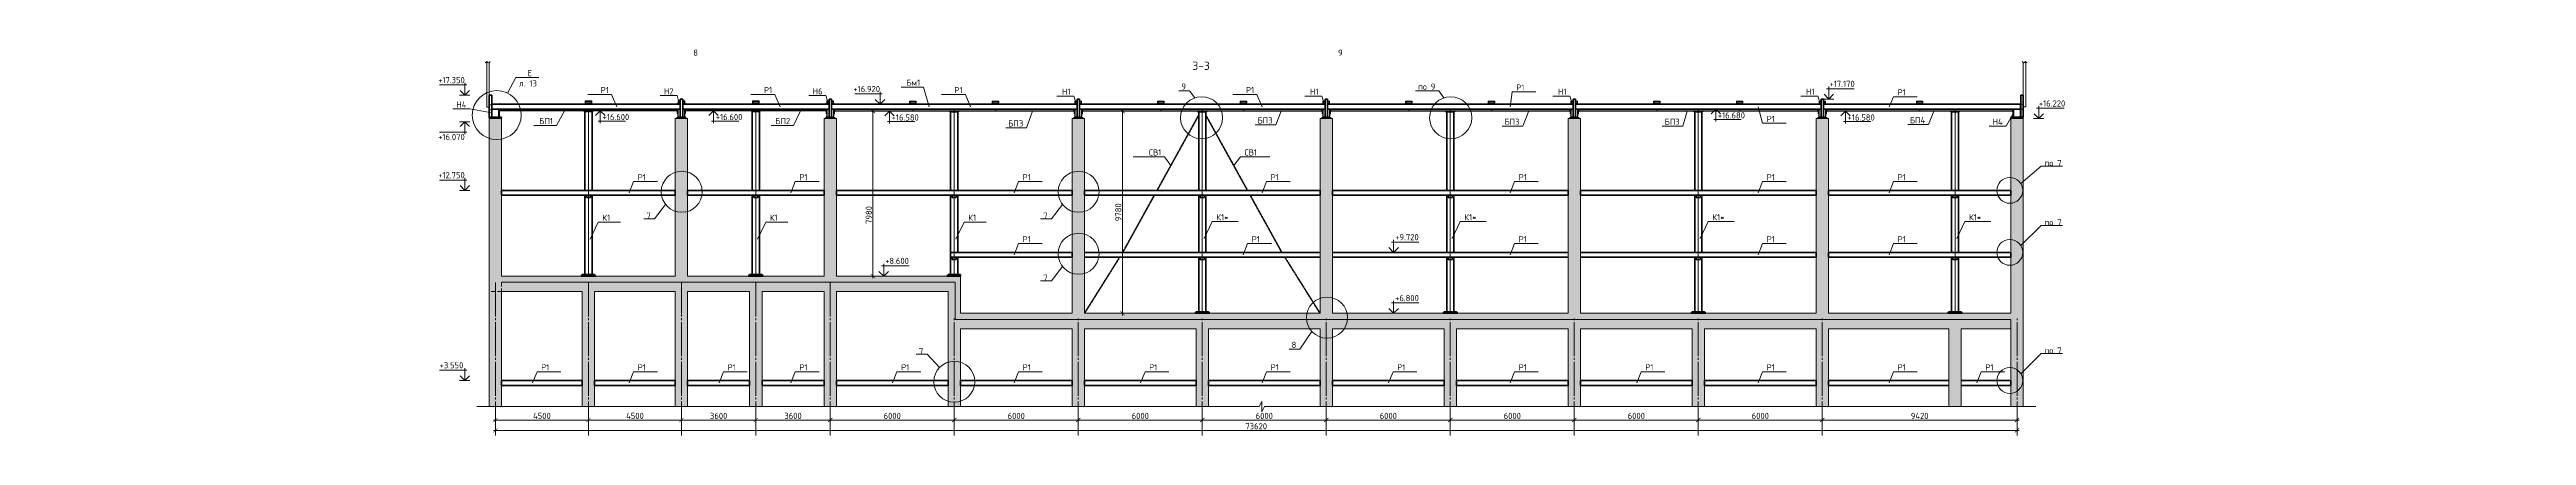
# Model space of a CAD drawing. Header units: millimetres. Extents: x -48494 to 268935, y -947 to 18430.
# Drawn here: x -21573 to 98269, y -247 to 18430 of the extents above; entities that cross this region are included whole.
import ezdxf
from ezdxf import colors
from ezdxf.entities.mleader import LeaderData, LeaderLine
from ezdxf.math import Vec2, Vec3

# ---------------------------------------------------------------- set-up
doc = ezdxf.new("R2010")
doc.units = ezdxf.units.MM
doc.linetypes.add('JIS_02_2.0', pattern=[3, 2, -1])
doc.linetypes.add('JIS_08_11', pattern=[12.8, 11, -0.6, 0.6, -0.6])
for name, color, linetype, lineweight in [('НАДПИСИ', 11, 'Continuous', 13), ('ОСЕВАЯ', 50, 'JIS_08_11', 13), ('ОСНОВНАЯ', 213, 'Continuous', 35), ('РАЗМЕРЫ', 141, 'Continuous', 13), ('ШТРИХОВАЯ', 84, 'JIS_02_2.0', 13)]:
    doc.layers.add(name, color=color, linetype=linetype, lineweight=lineweight)
doc.styles.add('_ОСК', font='isocpeur.ttf', dxfattribs={"height": 3})
doc.styles.add('ОСК', font='isocpeur.ttf')
doc.dimstyles.new('Размеры_общие', dxfattribs={"dimtxt": 3, "dimasz": 2, "dimexe": 1, "dimexo": 0, "dimgap": 0.5, "dimtad": 1, "dimdec": 0, "dimzin": 0, "dimdsep": 46, "dimtxsty": 'ОСК', "dimblk": 'ARCHTICK', "dimcen": 1, "dimdle": 1, "dimclrd": 256, "dimclre": 256, "dimclrt": 256, "dimadec": 0, "dimazin": 0, "dimtfac": 1, "dimtdec": 0, "dimtofl": 0, "dimtmove": 1, "dimatfit": 3, "dimfxl": 1, "dimtolj": 1, "dimtzin": 0, "dimlwd": -1, "dimlwe": -1, "dimarcsym": 0})

msp = doc.modelspace()

# ---------------------------------------------------------------- texts
at = {"layer": 'НАДПИСИ', "style": 'ОСК'}
for s, insert, char_height, width, attachment_point in [('\\pt600;8', (9571.8, 18128.9), 300, 747.511, 7), ('\\pt600;9', (40771.8, 18128.9), 300, 747.511, 7), ('+17.350', (-2125.9, 16800), 300, 2680.15, 8), ('3-3', (34143.2, 17644.7), 400, 19492.626, 5), ('+17.170', (65156.1, 16620), 300, 2680.15, 8), ('+16.920', (17963.3, 16370), 300, 2680.15, 8), ('+16.220', (75316.1, 15670), 300, 2680.15, 8), ('+16.600', (5831.1, 15312.1), 300, 2680.15, 2), ('+16.600', (11307.2, 15312.1), 300, 2680.15, 2), ('+16.580', (19828.7, 15292.1), 300, 2680.15, 2), ('+16.680', (59803, 15392.1), 300, 2680.15, 2), ('+16.580', (66081.1, 15292.1), 300, 2680.15, 2), ('+16.070', (-2125.9, 14348.2), 300, 2680.15, 2), ('+12.750', (-2125.9, 12200), 300, 2680.15, 8), ('+9.720', (44104.3, 9200), 300, 2680.15, 8), ('+8.600', (19432, 8050), 300, 2680.15, 8), ('+6.800', (44104.3, 6250), 300, 2680.15, 8), ('+3.550', (-2125.9, 3000), 300, 2680.15, 8)]:
    msp.add_mtext(s, dxfattribs=dict(at, insert=insert, char_height=char_height, width=width, attachment_point=attachment_point))

# ---------------------------------------------------------------- blocks, each defined once
blk = doc.blocks.new('A$C42093D09')
at = {"layer": 'ОСНОВНАЯ'}
for q in [(22, 228), (478, 228)]:
    blk.add_line((250, 0), q, dxfattribs=at)
at = {"layer": 'РАЗМЕРЫ'}
for p, q in [((150, 500), (1475, 500)), ((250, 0), (250, 600)), ((250, 0), (250, 600)), ((250, 0), (250, 600)), ((500, 0), (0, 0))]:
    blk.add_line(p, q, dxfattribs=at)
blk = doc.blocks.new('_ArchTick')
at = {"color": 0, "linetype": 'ByBlock', "const_width": 0.15}
blk.add_lwpolyline([(-0.5, -0.5), (0.5, 0.5)], dxfattribs=at)
blk = doc.blocks.new('*D23')
at = {"layer": 'DEFPOINTS', "color": 0, "transparency": 16777216}
for p in [(0, 1000), (4500, 1000), (4500, 500)]:
    blk.add_point(p, dxfattribs=at)
at = {"layer": 'НАДПИСИ', "transparency": 16777216}
for p, q in [((-100, 500), (4600, 500)), ((0, 1000), (0, 400)), ((4500, 1000), (4500, 400))]:
    blk.add_line(p, q, dxfattribs=at)
at = {"layer": 'НАДПИСИ', "transparency": 16777216, "xscale": 200, "yscale": 200, "zscale": 200, "rotation": 180}
blk.add_blockref('_ArchTick', (0, 500), dxfattribs=at)
at = {"layer": 'НАДПИСИ', "transparency": 16777216, "xscale": 200, "yscale": 200, "zscale": 200}
blk.add_blockref('_ArchTick', (4500, 500), dxfattribs=at)
at = {"layer": 'НАДПИСИ', "transparency": 16777216, "insert": (2250, 700), "char_height": 300, "attachment_point": 5, "style": '_ОСК'}
blk.add_mtext('\\A1;4500', dxfattribs=at)
blk = doc.blocks.new('*D24')
at = {"layer": 'DEFPOINTS', "color": 0, "transparency": 16777216}
for p in [(4500, 1000), (9000, 1000), (9000, 500)]:
    blk.add_point(p, dxfattribs=at)
at = {"layer": 'НАДПИСИ', "transparency": 16777216}
for p, q in [((4400, 500), (9100, 500)), ((4500, 1000), (4500, 400)), ((9000, 1000), (9000, 400))]:
    blk.add_line(p, q, dxfattribs=at)
at = {"layer": 'НАДПИСИ', "transparency": 16777216, "xscale": 200, "yscale": 200, "zscale": 200, "rotation": 180}
blk.add_blockref('_ArchTick', (4500, 500), dxfattribs=at)
at = {"layer": 'НАДПИСИ', "transparency": 16777216, "xscale": 200, "yscale": 200, "zscale": 200}
blk.add_blockref('_ArchTick', (9000, 500), dxfattribs=at)
at = {"layer": 'НАДПИСИ', "transparency": 16777216, "insert": (6750, 700), "char_height": 300, "attachment_point": 5, "style": '_ОСК'}
blk.add_mtext('\\A1;4500', dxfattribs=at)
blk = doc.blocks.new('*D25')
at = {"layer": 'DEFPOINTS', "color": 0, "transparency": 16777216}
for p in [(9000, 1000), (12600, 1000), (12600, 500)]:
    blk.add_point(p, dxfattribs=at)
at = {"layer": 'НАДПИСИ', "transparency": 16777216}
for p, q in [((8900, 500), (12700, 500)), ((9000, 1000), (9000, 400)), ((12600, 1000), (12600, 400))]:
    blk.add_line(p, q, dxfattribs=at)
at = {"layer": 'НАДПИСИ', "transparency": 16777216, "xscale": 200, "yscale": 200, "zscale": 200, "rotation": 180}
blk.add_blockref('_ArchTick', (9000, 500), dxfattribs=at)
at = {"layer": 'НАДПИСИ', "transparency": 16777216, "xscale": 200, "yscale": 200, "zscale": 200}
blk.add_blockref('_ArchTick', (12600, 500), dxfattribs=at)
at = {"layer": 'НАДПИСИ', "transparency": 16777216, "insert": (10800, 700), "char_height": 300, "attachment_point": 5, "style": '_ОСК'}
blk.add_mtext('\\A1;3600', dxfattribs=at)
blk = doc.blocks.new('*D26')
at = {"layer": 'DEFPOINTS', "color": 0, "transparency": 16777216}
for p in [(12600, 1000), (16200, 1000), (16200, 500)]:
    blk.add_point(p, dxfattribs=at)
at = {"layer": 'НАДПИСИ', "transparency": 16777216}
for p, q in [((12500, 500), (16300, 500)), ((12600, 1000), (12600, 400)), ((16200, 1000), (16200, 400))]:
    blk.add_line(p, q, dxfattribs=at)
at = {"layer": 'НАДПИСИ', "transparency": 16777216, "xscale": 200, "yscale": 200, "zscale": 200, "rotation": 180}
blk.add_blockref('_ArchTick', (12600, 500), dxfattribs=at)
at = {"layer": 'НАДПИСИ', "transparency": 16777216, "xscale": 200, "yscale": 200, "zscale": 200}
blk.add_blockref('_ArchTick', (16200, 500), dxfattribs=at)
at = {"layer": 'НАДПИСИ', "transparency": 16777216, "insert": (14400, 700), "char_height": 300, "attachment_point": 5, "style": '_ОСК'}
blk.add_mtext('\\A1;3600', dxfattribs=at)
blk = doc.blocks.new('*D27')
at = {"layer": 'DEFPOINTS', "color": 0, "transparency": 16777216}
for p in [(16200, 1000), (22200, 1000), (22200, 500)]:
    blk.add_point(p, dxfattribs=at)
at = {"layer": 'НАДПИСИ', "transparency": 16777216}
for p, q in [((16100, 500), (22300, 500)), ((16200, 1000), (16200, 400)), ((22200, 1000), (22200, 400))]:
    blk.add_line(p, q, dxfattribs=at)
at = {"layer": 'НАДПИСИ', "transparency": 16777216, "xscale": 200, "yscale": 200, "zscale": 200, "rotation": 180}
blk.add_blockref('_ArchTick', (16200, 500), dxfattribs=at)
at = {"layer": 'НАДПИСИ', "transparency": 16777216, "xscale": 200, "yscale": 200, "zscale": 200}
blk.add_blockref('_ArchTick', (22200, 500), dxfattribs=at)
at = {"layer": 'НАДПИСИ', "transparency": 16777216, "insert": (19200, 700), "char_height": 300, "attachment_point": 5, "style": '_ОСК'}
blk.add_mtext('\\A1;6000', dxfattribs=at)
blk = doc.blocks.new('*D28')
at = {"layer": 'DEFPOINTS', "color": 0, "transparency": 16777216}
for p in [(22200, 1000), (28200, 1000), (28200, 500)]:
    blk.add_point(p, dxfattribs=at)
at = {"layer": 'НАДПИСИ', "transparency": 16777216}
for p, q in [((22100, 500), (28300, 500)), ((22200, 1000), (22200, 400)), ((28200, 1000), (28200, 400))]:
    blk.add_line(p, q, dxfattribs=at)
at = {"layer": 'НАДПИСИ', "transparency": 16777216, "xscale": 200, "yscale": 200, "zscale": 200, "rotation": 180}
blk.add_blockref('_ArchTick', (22200, 500), dxfattribs=at)
at = {"layer": 'НАДПИСИ', "transparency": 16777216, "xscale": 200, "yscale": 200, "zscale": 200}
blk.add_blockref('_ArchTick', (28200, 500), dxfattribs=at)
at = {"layer": 'НАДПИСИ', "transparency": 16777216, "insert": (25200, 700), "char_height": 300, "attachment_point": 5, "style": '_ОСК'}
blk.add_mtext('\\A1;6000', dxfattribs=at)
blk = doc.blocks.new('*D29')
at = {"layer": 'DEFPOINTS', "color": 0, "transparency": 16777216}
for p in [(28200, 1000), (34200, 1000), (34200, 500)]:
    blk.add_point(p, dxfattribs=at)
at = {"layer": 'НАДПИСИ', "transparency": 16777216}
for p, q in [((28100, 500), (34300, 500)), ((28200, 1000), (28200, 400)), ((34200, 1000), (34200, 400))]:
    blk.add_line(p, q, dxfattribs=at)
at = {"layer": 'НАДПИСИ', "transparency": 16777216, "xscale": 200, "yscale": 200, "zscale": 200, "rotation": 180}
blk.add_blockref('_ArchTick', (28200, 500), dxfattribs=at)
at = {"layer": 'НАДПИСИ', "transparency": 16777216, "xscale": 200, "yscale": 200, "zscale": 200}
blk.add_blockref('_ArchTick', (34200, 500), dxfattribs=at)
at = {"layer": 'НАДПИСИ', "transparency": 16777216, "insert": (31200, 700), "char_height": 300, "attachment_point": 5, "style": '_ОСК'}
blk.add_mtext('\\A1;6000', dxfattribs=at)
blk = doc.blocks.new('*D30')
at = {"layer": 'DEFPOINTS', "color": 0, "transparency": 16777216}
for p in [(34200, 1000), (40200, 1000), (40200, 500)]:
    blk.add_point(p, dxfattribs=at)
at = {"layer": 'НАДПИСИ', "transparency": 16777216}
for p, q in [((34100, 500), (40300, 500)), ((34200, 1000), (34200, 400)), ((40200, 1000), (40200, 400))]:
    blk.add_line(p, q, dxfattribs=at)
at = {"layer": 'НАДПИСИ', "transparency": 16777216, "xscale": 200, "yscale": 200, "zscale": 200, "rotation": 180}
blk.add_blockref('_ArchTick', (34200, 500), dxfattribs=at)
at = {"layer": 'НАДПИСИ', "transparency": 16777216, "xscale": 200, "yscale": 200, "zscale": 200}
blk.add_blockref('_ArchTick', (40200, 500), dxfattribs=at)
at = {"layer": 'НАДПИСИ', "transparency": 16777216, "insert": (37200, 700), "char_height": 300, "attachment_point": 5, "style": 'ОСК'}
blk.add_mtext('\\A1;6000', dxfattribs=at)
blk = doc.blocks.new('*D31')
at = {"layer": 'DEFPOINTS', "color": 0, "transparency": 16777216}
for p in [(40200, 1000), (46200, 1000), (46200, 500)]:
    blk.add_point(p, dxfattribs=at)
at = {"layer": 'НАДПИСИ', "transparency": 16777216}
for p, q in [((40100, 500), (46300, 500)), ((40200, 1000), (40200, 400)), ((46200, 1000), (46200, 400))]:
    blk.add_line(p, q, dxfattribs=at)
at = {"layer": 'НАДПИСИ', "transparency": 16777216, "xscale": 200, "yscale": 200, "zscale": 200, "rotation": 180}
blk.add_blockref('_ArchTick', (40200, 500), dxfattribs=at)
at = {"layer": 'НАДПИСИ', "transparency": 16777216, "xscale": 200, "yscale": 200, "zscale": 200}
blk.add_blockref('_ArchTick', (46200, 500), dxfattribs=at)
at = {"layer": 'НАДПИСИ', "transparency": 16777216, "insert": (43200, 700), "char_height": 300, "attachment_point": 5, "style": '_ОСК'}
blk.add_mtext('\\A1;6000', dxfattribs=at)
blk = doc.blocks.new('*D32')
at = {"layer": 'DEFPOINTS', "color": 0, "transparency": 16777216}
for p in [(46200, 1000), (52200, 1000), (52200, 500)]:
    blk.add_point(p, dxfattribs=at)
at = {"layer": 'НАДПИСИ', "transparency": 16777216}
for p, q in [((46100, 500), (52300, 500)), ((46200, 1000), (46200, 400)), ((52200, 1000), (52200, 400))]:
    blk.add_line(p, q, dxfattribs=at)
at = {"layer": 'НАДПИСИ', "transparency": 16777216, "xscale": 200, "yscale": 200, "zscale": 200, "rotation": 180}
blk.add_blockref('_ArchTick', (46200, 500), dxfattribs=at)
at = {"layer": 'НАДПИСИ', "transparency": 16777216, "xscale": 200, "yscale": 200, "zscale": 200}
blk.add_blockref('_ArchTick', (52200, 500), dxfattribs=at)
at = {"layer": 'НАДПИСИ', "transparency": 16777216, "insert": (49200, 700), "char_height": 300, "attachment_point": 5, "style": '_ОСК'}
blk.add_mtext('\\A1;6000', dxfattribs=at)
blk = doc.blocks.new('*D33')
at = {"layer": 'DEFPOINTS', "color": 0, "transparency": 16777216}
for p in [(52200, 1000), (58200, 1000), (58200, 500)]:
    blk.add_point(p, dxfattribs=at)
at = {"layer": 'НАДПИСИ', "transparency": 16777216}
for p, q in [((52100, 500), (58300, 500)), ((52200, 1000), (52200, 400)), ((58200, 1000), (58200, 400))]:
    blk.add_line(p, q, dxfattribs=at)
at = {"layer": 'НАДПИСИ', "transparency": 16777216, "xscale": 200, "yscale": 200, "zscale": 200, "rotation": 180}
blk.add_blockref('_ArchTick', (52200, 500), dxfattribs=at)
at = {"layer": 'НАДПИСИ', "transparency": 16777216, "xscale": 200, "yscale": 200, "zscale": 200}
blk.add_blockref('_ArchTick', (58200, 500), dxfattribs=at)
at = {"layer": 'НАДПИСИ', "transparency": 16777216, "insert": (55200, 700), "char_height": 300, "attachment_point": 5, "style": '_ОСК'}
blk.add_mtext('\\A1;6000', dxfattribs=at)
blk = doc.blocks.new('*D34')
at = {"layer": 'DEFPOINTS', "color": 0, "transparency": 16777216}
for p in [(58200, 1000), (64200, 1000), (64200, 500)]:
    blk.add_point(p, dxfattribs=at)
at = {"layer": 'НАДПИСИ', "transparency": 16777216}
for p, q in [((58100, 500), (64300, 500)), ((58200, 1000), (58200, 400)), ((64200, 1000), (64200, 400))]:
    blk.add_line(p, q, dxfattribs=at)
at = {"layer": 'НАДПИСИ', "transparency": 16777216, "xscale": 200, "yscale": 200, "zscale": 200, "rotation": 180}
blk.add_blockref('_ArchTick', (58200, 500), dxfattribs=at)
at = {"layer": 'НАДПИСИ', "transparency": 16777216, "xscale": 200, "yscale": 200, "zscale": 200}
blk.add_blockref('_ArchTick', (64200, 500), dxfattribs=at)
at = {"layer": 'НАДПИСИ', "transparency": 16777216, "insert": (61200, 700), "char_height": 300, "attachment_point": 5, "style": '_ОСК'}
blk.add_mtext('\\A1;6000', dxfattribs=at)
blk = doc.blocks.new('*D35')
at = {"layer": 'DEFPOINTS', "color": 0, "transparency": 16777216}
for p in [(64200, 1000), (73620, 1000), (73620, 500)]:
    blk.add_point(p, dxfattribs=at)
at = {"layer": 'НАДПИСИ', "transparency": 16777216}
for p, q in [((64100, 500), (73720, 500)), ((64200, 1000), (64200, 400)), ((73620, 1000), (73620, 400))]:
    blk.add_line(p, q, dxfattribs=at)
at = {"layer": 'НАДПИСИ', "transparency": 16777216, "xscale": 200, "yscale": 200, "zscale": 200, "rotation": 180}
blk.add_blockref('_ArchTick', (64200, 500), dxfattribs=at)
at = {"layer": 'НАДПИСИ', "transparency": 16777216, "xscale": 200, "yscale": 200, "zscale": 200}
blk.add_blockref('_ArchTick', (73620, 500), dxfattribs=at)
at = {"layer": 'НАДПИСИ', "transparency": 16777216, "insert": (68910, 700), "char_height": 300, "attachment_point": 5, "style": '_ОСК'}
blk.add_mtext('\\A1;9420', dxfattribs=at)
blk = doc.blocks.new('*D36')
at = {"layer": 'DEFPOINTS', "color": 0, "transparency": 16777216}
for p in [(0, 357), (73620, 357), (73620, 0)]:
    blk.add_point(p, dxfattribs=at)
at = {"layer": 'НАДПИСИ', "transparency": 16777216}
for p, q in [((-100, 0), (73720, 0)), ((0, 357), (0, -100)), ((73620, 357), (73620, -100))]:
    blk.add_line(p, q, dxfattribs=at)
at = {"layer": 'НАДПИСИ', "transparency": 16777216, "xscale": 200, "yscale": 200, "zscale": 200, "rotation": 180}
blk.add_blockref('_ArchTick', (0, 0), dxfattribs=at)
at = {"layer": 'НАДПИСИ', "transparency": 16777216, "xscale": 200, "yscale": 200, "zscale": 200}
blk.add_blockref('_ArchTick', (73620, 0), dxfattribs=at)
at = {"layer": 'НАДПИСИ', "transparency": 16777216, "insert": (36810, 200), "char_height": 300, "attachment_point": 5, "style": '_ОСК'}
blk.add_mtext('\\A1;73620', dxfattribs=at)
blk = doc.blocks.new('_None')
blk = doc.blocks.new('*D21')
at = {"layer": 'DEFPOINTS', "color": 0, "transparency": 16777216}
for p in [(17687, 15444), (18267, 15444), (17687, 7464)]:
    blk.add_point(p, dxfattribs=at)
at = {"layer": 'НАДПИСИ', "transparency": 16777216}
for p, q in [((17687, 15444), (18367, 15444)), ((18267, 7364), (18267, 15544)), ((17687, 7464), (18367, 7464))]:
    blk.add_line(p, q, dxfattribs=at)
at = {"layer": 'НАДПИСИ', "transparency": 16777216, "xscale": 200, "yscale": 200, "zscale": 200}
for p, rotation in [((18267, 15444), 90), ((18267, 7464), 270)]:
    blk.add_blockref('_ArchTick', p, dxfattribs=dict(at, rotation=rotation))
at = {"layer": 'НАДПИСИ', "transparency": 16777216, "insert": (18067, 10422), "char_height": 300, "attachment_point": 5, "rotation": 90, "style": '_ОСК'}
blk.add_mtext('\\A1;7980', dxfattribs=at)
blk = doc.blocks.new('*D22')
at = {"layer": 'DEFPOINTS', "color": 0, "transparency": 16777216}
for p in [(30414, 15444), (30339, 5664), (30414, 5664)]:
    blk.add_point(p, dxfattribs=at)
at = {"layer": 'НАДПИСИ', "transparency": 16777216}
for p, q in [((30414, 15444), (30239, 15444)), ((30339, 15544), (30339, 5564)), ((30414, 5664), (30239, 5664))]:
    blk.add_line(p, q, dxfattribs=at)
at = {"layer": 'НАДПИСИ', "transparency": 16777216, "xscale": 200, "yscale": 200, "zscale": 200}
for p, rotation in [((30339, 15444), 90), ((30339, 5664), 270)]:
    blk.add_blockref('_ArchTick', p, dxfattribs=dict(at, rotation=rotation))
at = {"layer": 'НАДПИСИ', "transparency": 16777216, "insert": (30139, 10554), "char_height": 300, "attachment_point": 5, "rotation": 90, "style": '_ОСК'}
blk.add_mtext('\\A1;9780', dxfattribs=at)

# ---------------------------------------------------------------- dimensions: what is measured, and where the dimension line sits
at = {"layer": 'НАДПИСИ'}
dim = msp.add_linear_dim(base=(18266.9, 15444.1), p1=(17686.7, 7464.1), p2=(17686.7, 15444.1), angle=90, dimstyle='Размеры_общие', override={"dimscale": 100, "dimtxsty": '_ОСК'}, dxfattribs=at)
dim.commit()
dim.dimension.update_dxf_attribs({"geometry": '*D21', "text_midpoint": (18266.9, 10422.3), "dimtype": 160})
dim = msp.add_linear_dim(base=(30339.1, 5664.1), p1=(30414.2, 15444.1), p2=(30414.2, 5664.1), angle=90, dimstyle='Размеры_общие', override={"dimscale": 100, "dimtxsty": '_ОСК'}, dxfattribs=at)
dim.commit()
dim.dimension.update_dxf_attribs({"geometry": '*D22', "text_midpoint": (30139.1, 10554.1)})
for base, p1, p2, override, picture, middle in [((4500, 500), (0, 1000), (4500, 1000), {"dimscale": 100, "dimtxsty": '_ОСК'}, '*D23', (2250, 700)), ((73620, 0), (0, 356.7), (73620, 356.7), {"dimscale": 100, "dimtxsty": '_ОСК'}, '*D36', (36810, 200)), ((9000, 500), (4500, 1000), (9000, 1000), {"dimscale": 100, "dimtxsty": '_ОСК'}, '*D24', (6750, 700)), ((12600, 500), (9000, 1000), (12600, 1000), {"dimscale": 100, "dimtxsty": '_ОСК'}, '*D25', (10800, 700)), ((16200, 500), (12600, 1000), (16200, 1000), {"dimscale": 100, "dimtxsty": '_ОСК'}, '*D26', (14400, 700)), ((22200, 500), (16200, 1000), (22200, 1000), {"dimscale": 100, "dimtxsty": '_ОСК'}, '*D27', (19200, 700)), ((28200, 500), (22200, 1000), (28200, 1000), {"dimscale": 100, "dimtxsty": '_ОСК'}, '*D28', (25200, 700)), ((34200, 500), (28200, 1000), (34200, 1000), {"dimscale": 100, "dimtxsty": '_ОСК'}, '*D29', (31200, 700)), ((40200, 500), (34200, 1000), (40200, 1000), {"dimscale": 100}, '*D30', (37200, 700)), ((46200, 500), (40200, 1000), (46200, 1000), {"dimscale": 100, "dimtxsty": '_ОСК'}, '*D31', (43200, 700)), ((52200, 500), (46200, 1000), (52200, 1000), {"dimscale": 100, "dimtxsty": '_ОСК'}, '*D32', (49200, 700)), ((58200, 500), (52200, 1000), (58200, 1000), {"dimscale": 100, "dimtxsty": '_ОСК'}, '*D33', (55200, 700)), ((64200, 500), (58200, 1000), (64200, 1000), {"dimscale": 100, "dimtxsty": '_ОСК'}, '*D34', (61200, 700)), ((73620, 500), (64200, 1000), (73620, 1000), {"dimscale": 100, "dimtxsty": '_ОСК'}, '*D35', (68910, 700))]:
    dim = msp.add_linear_dim(base=base, p1=p1, p2=p2, dimstyle='Размеры_общие', override=override, dxfattribs=at)
    dim.commit()
    dim.dimension.update_dxf_attribs({"geometry": picture, "text_midpoint": middle})

# ---------------------------------------------------------------- hatches: boundary and pattern name
at = {"layer": 'НАДПИСИ'}
h = msp.add_hatch(color=256, dxfattribs=at)
h.dxf.hatch_style = 1
edge = h.paths.add_edge_path()
edge.add_arc((4370, 15904.1), 11.5, 450, 540, ccw=False)
edge.add_line((4370, 15915.6), (4370, 15904.1))
edge.add_line((4370, 15904.1), (4358.5, 15904.1))
edge = h.paths.add_edge_path()
edge.add_arc((4370, 15904.1), 11.5, 180, 270, ccw=False)
edge.add_line((4358.5, 15904.1), (4370, 15904.1))
edge.add_line((4370, 15904.1), (4370, 15892.6))
edge = h.paths.add_edge_path()
edge.add_arc((4370, 15904.1), 11.5, 270, 360, ccw=False)
edge.add_line((4370, 15892.6), (4370, 15904.1))
edge.add_line((4370, 15904.1), (4381.5, 15904.1))
edge = h.paths.add_edge_path()
edge.add_arc((4370, 15904.1), 11.5, 360, 450, ccw=False)
edge.add_line((4381.5, 15904.1), (4370, 15904.1))
edge.add_line((4370, 15904.1), (4370, 15915.6))
h = msp.add_hatch(color=256, dxfattribs=at)
h.dxf.hatch_style = 1
edge = h.paths.add_edge_path()
edge.add_arc((4630, 15904.1), 11.5, 450, 540, ccw=False)
edge.add_line((4630, 15915.6), (4630, 15904.1))
edge.add_line((4630, 15904.1), (4618.5, 15904.1))
edge = h.paths.add_edge_path()
edge.add_arc((4630, 15904.1), 11.5, 180, 270, ccw=False)
edge.add_line((4618.5, 15904.1), (4630, 15904.1))
edge.add_line((4630, 15904.1), (4630, 15892.6))
edge = h.paths.add_edge_path()
edge.add_arc((4630, 15904.1), 11.5, 270, 360, ccw=False)
edge.add_line((4630, 15892.6), (4630, 15904.1))
edge.add_line((4630, 15904.1), (4641.5, 15904.1))
edge = h.paths.add_edge_path()
edge.add_arc((4630, 15904.1), 11.5, 360, 450, ccw=False)
edge.add_line((4641.5, 15904.1), (4630, 15904.1))
edge.add_line((4630, 15904.1), (4630, 15915.6))
h = msp.add_hatch(color=256, dxfattribs=at)
h.dxf.hatch_style = 1
edge = h.paths.add_edge_path()
edge.add_arc((8870, 15904.1), 11.5, 0, 90)
edge.add_line((8870, 15915.6), (8870, 15904.1))
edge.add_line((8870, 15904.1), (8881.5, 15904.1))
edge = h.paths.add_edge_path()
edge.add_arc((8870, 15904.1), 11.5, 270, 360)
edge.add_line((8881.5, 15904.1), (8870, 15904.1))
edge.add_line((8870, 15904.1), (8870, 15892.6))
edge = h.paths.add_edge_path()
edge.add_arc((8870, 15904.1), 11.5, 180, 270)
edge.add_line((8870, 15892.6), (8870, 15904.1))
edge.add_line((8870, 15904.1), (8858.5, 15904.1))
edge = h.paths.add_edge_path()
edge.add_arc((8870, 15904.1), 11.5, 90, 180)
edge.add_line((8858.5, 15904.1), (8870, 15904.1))
edge.add_line((8870, 15904.1), (8870, 15915.6))
h = msp.add_hatch(color=256, dxfattribs=at)
h.dxf.hatch_style = 1
edge = h.paths.add_edge_path()
edge.add_arc((9130, 15904.1), 11.5, 450, 540, ccw=False)
edge.add_line((9130, 15915.6), (9130, 15904.1))
edge.add_line((9130, 15904.1), (9118.5, 15904.1))
edge = h.paths.add_edge_path()
edge.add_arc((9130, 15904.1), 11.5, 180, 270, ccw=False)
edge.add_line((9118.5, 15904.1), (9130, 15904.1))
edge.add_line((9130, 15904.1), (9130, 15892.6))
edge = h.paths.add_edge_path()
edge.add_arc((9130, 15904.1), 11.5, 270, 360, ccw=False)
edge.add_line((9130, 15892.6), (9130, 15904.1))
edge.add_line((9130, 15904.1), (9141.5, 15904.1))
edge = h.paths.add_edge_path()
edge.add_arc((9130, 15904.1), 11.5, 360, 450, ccw=False)
edge.add_line((9141.5, 15904.1), (9130, 15904.1))
edge.add_line((9130, 15904.1), (9130, 15915.6))
h = msp.add_hatch(color=256, dxfattribs=at)
h.dxf.hatch_style = 1
edge = h.paths.add_edge_path()
edge.add_arc((12470, 15904.1), 11.5, 0, 90)
edge.add_line((12470, 15915.6), (12470, 15904.1))
edge.add_line((12470, 15904.1), (12481.5, 15904.1))
edge = h.paths.add_edge_path()
edge.add_arc((12470, 15904.1), 11.5, 270, 360)
edge.add_line((12481.5, 15904.1), (12470, 15904.1))
edge.add_line((12470, 15904.1), (12470, 15892.6))
edge = h.paths.add_edge_path()
edge.add_arc((12470, 15904.1), 11.5, 180, 270)
edge.add_line((12470, 15892.6), (12470, 15904.1))
edge.add_line((12470, 15904.1), (12458.5, 15904.1))
edge = h.paths.add_edge_path()
edge.add_arc((12470, 15904.1), 11.5, 90, 180)
edge.add_line((12458.5, 15904.1), (12470, 15904.1))
edge.add_line((12470, 15904.1), (12470, 15915.6))
h = msp.add_hatch(color=256, dxfattribs=at)
h.dxf.hatch_style = 1
edge = h.paths.add_edge_path()
edge.add_arc((12730, 15904.1), 11.5, 0, 90)
edge.add_line((12730, 15915.6), (12730, 15904.1))
edge.add_line((12730, 15904.1), (12741.5, 15904.1))
edge = h.paths.add_edge_path()
edge.add_arc((12730, 15904.1), 11.5, 270, 360)
edge.add_line((12741.5, 15904.1), (12730, 15904.1))
edge.add_line((12730, 15904.1), (12730, 15892.6))
edge = h.paths.add_edge_path()
edge.add_arc((12730, 15904.1), 11.5, 180, 270)
edge.add_line((12730, 15892.6), (12730, 15904.1))
edge.add_line((12730, 15904.1), (12718.5, 15904.1))
edge = h.paths.add_edge_path()
edge.add_arc((12730, 15904.1), 11.5, 90, 180)
edge.add_line((12718.5, 15904.1), (12730, 15904.1))
edge.add_line((12730, 15904.1), (12730, 15915.6))
h = msp.add_hatch(color=256, dxfattribs=at)
h.dxf.hatch_style = 1
edge = h.paths.add_edge_path()
edge.add_arc((16070, 15904.1), 11.5, 0, 90)
edge.add_line((16070, 15915.6), (16070, 15904.1))
edge.add_line((16070, 15904.1), (16081.5, 15904.1))
edge = h.paths.add_edge_path()
edge.add_arc((16070, 15904.1), 11.5, 270, 360)
edge.add_line((16081.5, 15904.1), (16070, 15904.1))
edge.add_line((16070, 15904.1), (16070, 15892.6))
edge = h.paths.add_edge_path()
edge.add_arc((16070, 15904.1), 11.5, 180, 270)
edge.add_line((16070, 15892.6), (16070, 15904.1))
edge.add_line((16070, 15904.1), (16058.5, 15904.1))
edge = h.paths.add_edge_path()
edge.add_arc((16070, 15904.1), 11.5, 90, 180)
edge.add_line((16058.5, 15904.1), (16070, 15904.1))
edge.add_line((16070, 15904.1), (16070, 15915.6))
h = msp.add_hatch(color=256, dxfattribs=at)
h.dxf.hatch_style = 1
edge = h.paths.add_edge_path()
edge.add_arc((16330, 15904.1), 11.5, 450, 540, ccw=False)
edge.add_line((16330, 15915.6), (16330, 15904.1))
edge.add_line((16330, 15904.1), (16318.5, 15904.1))
edge = h.paths.add_edge_path()
edge.add_arc((16330, 15904.1), 11.5, 180, 270, ccw=False)
edge.add_line((16318.5, 15904.1), (16330, 15904.1))
edge.add_line((16330, 15904.1), (16330, 15892.6))
edge = h.paths.add_edge_path()
edge.add_arc((16330, 15904.1), 11.5, 270, 360, ccw=False)
edge.add_line((16330, 15892.6), (16330, 15904.1))
edge.add_line((16330, 15904.1), (16341.5, 15904.1))
edge = h.paths.add_edge_path()
edge.add_arc((16330, 15904.1), 11.5, 360, 450, ccw=False)
edge.add_line((16341.5, 15904.1), (16330, 15904.1))
edge.add_line((16330, 15904.1), (16330, 15915.6))
h = msp.add_hatch(color=256, dxfattribs=at)
h.dxf.hatch_style = 1
edge = h.paths.add_edge_path()
edge.add_arc((20070, 15884.1), 11.5, 0, 90)
edge.add_line((20070, 15895.6), (20070, 15884.1))
edge.add_line((20070, 15884.1), (20081.5, 15884.1))
edge = h.paths.add_edge_path()
edge.add_arc((20070, 15884.1), 11.5, 270, 360)
edge.add_line((20081.5, 15884.1), (20070, 15884.1))
edge.add_line((20070, 15884.1), (20070, 15872.6))
edge = h.paths.add_edge_path()
edge.add_arc((20070, 15884.1), 11.5, 180, 270)
edge.add_line((20070, 15872.6), (20070, 15884.1))
edge.add_line((20070, 15884.1), (20058.5, 15884.1))
edge = h.paths.add_edge_path()
edge.add_arc((20070, 15884.1), 11.5, 90, 180)
edge.add_line((20058.5, 15884.1), (20070, 15884.1))
edge.add_line((20070, 15884.1), (20070, 15895.6))
h = msp.add_hatch(color=256, dxfattribs=at)
h.dxf.hatch_style = 1
edge = h.paths.add_edge_path()
edge.add_arc((20330, 15884.1), 11.5, 0, 90)
edge.add_line((20330, 15895.6), (20330, 15884.1))
edge.add_line((20330, 15884.1), (20341.5, 15884.1))
edge = h.paths.add_edge_path()
edge.add_arc((20330, 15884.1), 11.5, 270, 360)
edge.add_line((20341.5, 15884.1), (20330, 15884.1))
edge.add_line((20330, 15884.1), (20330, 15872.6))
edge = h.paths.add_edge_path()
edge.add_arc((20330, 15884.1), 11.5, 180, 270)
edge.add_line((20330, 15872.6), (20330, 15884.1))
edge.add_line((20330, 15884.1), (20318.5, 15884.1))
edge = h.paths.add_edge_path()
edge.add_arc((20330, 15884.1), 11.5, 90, 180)
edge.add_line((20318.5, 15884.1), (20330, 15884.1))
edge.add_line((20330, 15884.1), (20330, 15895.6))
h = msp.add_hatch(color=256, dxfattribs=at)
h.dxf.hatch_style = 1
edge = h.paths.add_edge_path()
edge.add_arc((24070, 15884.1), 11.5, 0, 90)
edge.add_line((24070, 15895.6), (24070, 15884.1))
edge.add_line((24070, 15884.1), (24081.5, 15884.1))
edge = h.paths.add_edge_path()
edge.add_arc((24070, 15884.1), 11.5, 270, 360)
edge.add_line((24081.5, 15884.1), (24070, 15884.1))
edge.add_line((24070, 15884.1), (24070, 15872.6))
edge = h.paths.add_edge_path()
edge.add_arc((24070, 15884.1), 11.5, 180, 270)
edge.add_line((24070, 15872.6), (24070, 15884.1))
edge.add_line((24070, 15884.1), (24058.5, 15884.1))
edge = h.paths.add_edge_path()
edge.add_arc((24070, 15884.1), 11.5, 90, 180)
edge.add_line((24058.5, 15884.1), (24070, 15884.1))
edge.add_line((24070, 15884.1), (24070, 15895.6))
h = msp.add_hatch(color=256, dxfattribs=at)
h.dxf.hatch_style = 1
edge = h.paths.add_edge_path()
edge.add_arc((24330, 15884.1), 11.5, 0, 90)
edge.add_line((24330, 15895.6), (24330, 15884.1))
edge.add_line((24330, 15884.1), (24341.5, 15884.1))
edge = h.paths.add_edge_path()
edge.add_arc((24330, 15884.1), 11.5, 270, 360)
edge.add_line((24341.5, 15884.1), (24330, 15884.1))
edge.add_line((24330, 15884.1), (24330, 15872.6))
edge = h.paths.add_edge_path()
edge.add_arc((24330, 15884.1), 11.5, 180, 270)
edge.add_line((24330, 15872.6), (24330, 15884.1))
edge.add_line((24330, 15884.1), (24318.5, 15884.1))
edge = h.paths.add_edge_path()
edge.add_arc((24330, 15884.1), 11.5, 90, 180)
edge.add_line((24318.5, 15884.1), (24330, 15884.1))
edge.add_line((24330, 15884.1), (24330, 15895.6))
h = msp.add_hatch(color=256, dxfattribs=at)
h.dxf.hatch_style = 1
edge = h.paths.add_edge_path()
edge.add_arc((28070, 15884.1), 11.5, 0, 90)
edge.add_line((28070, 15895.6), (28070, 15884.1))
edge.add_line((28070, 15884.1), (28081.5, 15884.1))
edge = h.paths.add_edge_path()
edge.add_arc((28070, 15884.1), 11.5, 270, 360)
edge.add_line((28081.5, 15884.1), (28070, 15884.1))
edge.add_line((28070, 15884.1), (28070, 15872.6))
edge = h.paths.add_edge_path()
edge.add_arc((28070, 15884.1), 11.5, 180, 270)
edge.add_line((28070, 15872.6), (28070, 15884.1))
edge.add_line((28070, 15884.1), (28058.5, 15884.1))
edge = h.paths.add_edge_path()
edge.add_arc((28070, 15884.1), 11.5, 90, 180)
edge.add_line((28058.5, 15884.1), (28070, 15884.1))
edge.add_line((28070, 15884.1), (28070, 15895.6))
h = msp.add_hatch(color=256, dxfattribs=at)
h.dxf.hatch_style = 1
edge = h.paths.add_edge_path()
edge.add_arc((28330, 15884.1), 11.5, 450, 540, ccw=False)
edge.add_line((28330, 15895.6), (28330, 15884.1))
edge.add_line((28330, 15884.1), (28318.5, 15884.1))
edge = h.paths.add_edge_path()
edge.add_arc((28330, 15884.1), 11.5, 180, 270, ccw=False)
edge.add_line((28318.5, 15884.1), (28330, 15884.1))
edge.add_line((28330, 15884.1), (28330, 15872.6))
edge = h.paths.add_edge_path()
edge.add_arc((28330, 15884.1), 11.5, 270, 360, ccw=False)
edge.add_line((28330, 15872.6), (28330, 15884.1))
edge.add_line((28330, 15884.1), (28341.5, 15884.1))
edge = h.paths.add_edge_path()
edge.add_arc((28330, 15884.1), 11.5, 360, 450, ccw=False)
edge.add_line((28341.5, 15884.1), (28330, 15884.1))
edge.add_line((28330, 15884.1), (28330, 15895.6))
h = msp.add_hatch(color=256, dxfattribs=at)
h.dxf.hatch_style = 1
edge = h.paths.add_edge_path()
edge.add_arc((32070, 15884.1), 11.5, 0, 90)
edge.add_line((32070, 15895.6), (32070, 15884.1))
edge.add_line((32070, 15884.1), (32081.5, 15884.1))
edge = h.paths.add_edge_path()
edge.add_arc((32070, 15884.1), 11.5, 270, 360)
edge.add_line((32081.5, 15884.1), (32070, 15884.1))
edge.add_line((32070, 15884.1), (32070, 15872.6))
edge = h.paths.add_edge_path()
edge.add_arc((32070, 15884.1), 11.5, 180, 270)
edge.add_line((32070, 15872.6), (32070, 15884.1))
edge.add_line((32070, 15884.1), (32058.5, 15884.1))
edge = h.paths.add_edge_path()
edge.add_arc((32070, 15884.1), 11.5, 90, 180)
edge.add_line((32058.5, 15884.1), (32070, 15884.1))
edge.add_line((32070, 15884.1), (32070, 15895.6))
h = msp.add_hatch(color=256, dxfattribs=at)
h.dxf.hatch_style = 1
edge = h.paths.add_edge_path()
edge.add_arc((32330, 15884.1), 11.5, 0, 90)
edge.add_line((32330, 15895.6), (32330, 15884.1))
edge.add_line((32330, 15884.1), (32341.5, 15884.1))
edge = h.paths.add_edge_path()
edge.add_arc((32330, 15884.1), 11.5, 270, 360)
edge.add_line((32341.5, 15884.1), (32330, 15884.1))
edge.add_line((32330, 15884.1), (32330, 15872.6))
edge = h.paths.add_edge_path()
edge.add_arc((32330, 15884.1), 11.5, 180, 270)
edge.add_line((32330, 15872.6), (32330, 15884.1))
edge.add_line((32330, 15884.1), (32318.5, 15884.1))
edge = h.paths.add_edge_path()
edge.add_arc((32330, 15884.1), 11.5, 90, 180)
edge.add_line((32318.5, 15884.1), (32330, 15884.1))
edge.add_line((32330, 15884.1), (32330, 15895.6))
h = msp.add_hatch(color=256, dxfattribs=at)
h.dxf.hatch_style = 1
edge = h.paths.add_edge_path()
edge.add_arc((36070, 15884.1), 11.5, 0, 90)
edge.add_line((36070, 15895.6), (36070, 15884.1))
edge.add_line((36070, 15884.1), (36081.5, 15884.1))
edge = h.paths.add_edge_path()
edge.add_arc((36070, 15884.1), 11.5, 270, 360)
edge.add_line((36081.5, 15884.1), (36070, 15884.1))
edge.add_line((36070, 15884.1), (36070, 15872.6))
edge = h.paths.add_edge_path()
edge.add_arc((36070, 15884.1), 11.5, 180, 270)
edge.add_line((36070, 15872.6), (36070, 15884.1))
edge.add_line((36070, 15884.1), (36058.5, 15884.1))
edge = h.paths.add_edge_path()
edge.add_arc((36070, 15884.1), 11.5, 90, 180)
edge.add_line((36058.5, 15884.1), (36070, 15884.1))
edge.add_line((36070, 15884.1), (36070, 15895.6))
h = msp.add_hatch(color=256, dxfattribs=at)
h.dxf.hatch_style = 1
edge = h.paths.add_edge_path()
edge.add_arc((36330, 15884.1), 11.5, 0, 90)
edge.add_line((36330, 15895.6), (36330, 15884.1))
edge.add_line((36330, 15884.1), (36341.5, 15884.1))
edge = h.paths.add_edge_path()
edge.add_arc((36330, 15884.1), 11.5, 270, 360)
edge.add_line((36341.5, 15884.1), (36330, 15884.1))
edge.add_line((36330, 15884.1), (36330, 15872.6))
edge = h.paths.add_edge_path()
edge.add_arc((36330, 15884.1), 11.5, 180, 270)
edge.add_line((36330, 15872.6), (36330, 15884.1))
edge.add_line((36330, 15884.1), (36318.5, 15884.1))
edge = h.paths.add_edge_path()
edge.add_arc((36330, 15884.1), 11.5, 90, 180)
edge.add_line((36318.5, 15884.1), (36330, 15884.1))
edge.add_line((36330, 15884.1), (36330, 15895.6))
h = msp.add_hatch(color=256, dxfattribs=at)
h.dxf.hatch_style = 1
edge = h.paths.add_edge_path()
edge.add_arc((40070, 15884.1), 11.5, 0, 90)
edge.add_line((40070, 15895.6), (40070, 15884.1))
edge.add_line((40070, 15884.1), (40081.5, 15884.1))
edge = h.paths.add_edge_path()
edge.add_arc((40070, 15884.1), 11.5, 270, 360)
edge.add_line((40081.5, 15884.1), (40070, 15884.1))
edge.add_line((40070, 15884.1), (40070, 15872.6))
edge = h.paths.add_edge_path()
edge.add_arc((40070, 15884.1), 11.5, 180, 270)
edge.add_line((40070, 15872.6), (40070, 15884.1))
edge.add_line((40070, 15884.1), (40058.5, 15884.1))
edge = h.paths.add_edge_path()
edge.add_arc((40070, 15884.1), 11.5, 90, 180)
edge.add_line((40058.5, 15884.1), (40070, 15884.1))
edge.add_line((40070, 15884.1), (40070, 15895.6))
h = msp.add_hatch(color=256, dxfattribs=at)
h.dxf.hatch_style = 1
edge = h.paths.add_edge_path()
edge.add_arc((40330, 15884.1), 11.5, 450, 540, ccw=False)
edge.add_line((40330, 15895.6), (40330, 15884.1))
edge.add_line((40330, 15884.1), (40318.5, 15884.1))
edge = h.paths.add_edge_path()
edge.add_arc((40330, 15884.1), 11.5, 180, 270, ccw=False)
edge.add_line((40318.5, 15884.1), (40330, 15884.1))
edge.add_line((40330, 15884.1), (40330, 15872.6))
edge = h.paths.add_edge_path()
edge.add_arc((40330, 15884.1), 11.5, 270, 360, ccw=False)
edge.add_line((40330, 15872.6), (40330, 15884.1))
edge.add_line((40330, 15884.1), (40341.5, 15884.1))
edge = h.paths.add_edge_path()
edge.add_arc((40330, 15884.1), 11.5, 360, 450, ccw=False)
edge.add_line((40341.5, 15884.1), (40330, 15884.1))
edge.add_line((40330, 15884.1), (40330, 15895.6))
h = msp.add_hatch(color=256, dxfattribs=at)
h.dxf.hatch_style = 1
edge = h.paths.add_edge_path()
edge.add_arc((44070, 15884.1), 11.5, 0, 90)
edge.add_line((44070, 15895.6), (44070, 15884.1))
edge.add_line((44070, 15884.1), (44081.5, 15884.1))
edge = h.paths.add_edge_path()
edge.add_arc((44070, 15884.1), 11.5, 270, 360)
edge.add_line((44081.5, 15884.1), (44070, 15884.1))
edge.add_line((44070, 15884.1), (44070, 15872.6))
edge = h.paths.add_edge_path()
edge.add_arc((44070, 15884.1), 11.5, 180, 270)
edge.add_line((44070, 15872.6), (44070, 15884.1))
edge.add_line((44070, 15884.1), (44058.5, 15884.1))
edge = h.paths.add_edge_path()
edge.add_arc((44070, 15884.1), 11.5, 90, 180)
edge.add_line((44058.5, 15884.1), (44070, 15884.1))
edge.add_line((44070, 15884.1), (44070, 15895.6))
h = msp.add_hatch(color=256, dxfattribs=at)
h.dxf.hatch_style = 1
edge = h.paths.add_edge_path()
edge.add_arc((44330, 15884.1), 11.5, 0, 90)
edge.add_line((44330, 15895.6), (44330, 15884.1))
edge.add_line((44330, 15884.1), (44341.5, 15884.1))
edge = h.paths.add_edge_path()
edge.add_arc((44330, 15884.1), 11.5, 270, 360)
edge.add_line((44341.5, 15884.1), (44330, 15884.1))
edge.add_line((44330, 15884.1), (44330, 15872.6))
edge = h.paths.add_edge_path()
edge.add_arc((44330, 15884.1), 11.5, 180, 270)
edge.add_line((44330, 15872.6), (44330, 15884.1))
edge.add_line((44330, 15884.1), (44318.5, 15884.1))
edge = h.paths.add_edge_path()
edge.add_arc((44330, 15884.1), 11.5, 90, 180)
edge.add_line((44318.5, 15884.1), (44330, 15884.1))
edge.add_line((44330, 15884.1), (44330, 15895.6))
h = msp.add_hatch(color=256, dxfattribs=at)
h.dxf.hatch_style = 1
edge = h.paths.add_edge_path()
edge.add_arc((48070, 15884.1), 11.5, 0, 90)
edge.add_line((48070, 15895.6), (48070, 15884.1))
edge.add_line((48070, 15884.1), (48081.5, 15884.1))
edge = h.paths.add_edge_path()
edge.add_arc((48070, 15884.1), 11.5, 270, 360)
edge.add_line((48081.5, 15884.1), (48070, 15884.1))
edge.add_line((48070, 15884.1), (48070, 15872.6))
edge = h.paths.add_edge_path()
edge.add_arc((48070, 15884.1), 11.5, 180, 270)
edge.add_line((48070, 15872.6), (48070, 15884.1))
edge.add_line((48070, 15884.1), (48058.5, 15884.1))
edge = h.paths.add_edge_path()
edge.add_arc((48070, 15884.1), 11.5, 90, 180)
edge.add_line((48058.5, 15884.1), (48070, 15884.1))
edge.add_line((48070, 15884.1), (48070, 15895.6))
h = msp.add_hatch(color=256, dxfattribs=at)
h.dxf.hatch_style = 1
edge = h.paths.add_edge_path()
edge.add_arc((48330, 15884.1), 11.5, 0, 90)
edge.add_line((48330, 15895.6), (48330, 15884.1))
edge.add_line((48330, 15884.1), (48341.5, 15884.1))
edge = h.paths.add_edge_path()
edge.add_arc((48330, 15884.1), 11.5, 270, 360)
edge.add_line((48341.5, 15884.1), (48330, 15884.1))
edge.add_line((48330, 15884.1), (48330, 15872.6))
edge = h.paths.add_edge_path()
edge.add_arc((48330, 15884.1), 11.5, 180, 270)
edge.add_line((48330, 15872.6), (48330, 15884.1))
edge.add_line((48330, 15884.1), (48318.5, 15884.1))
edge = h.paths.add_edge_path()
edge.add_arc((48330, 15884.1), 11.5, 90, 180)
edge.add_line((48318.5, 15884.1), (48330, 15884.1))
edge.add_line((48330, 15884.1), (48330, 15895.6))
h = msp.add_hatch(color=256, dxfattribs=at)
h.dxf.hatch_style = 1
edge = h.paths.add_edge_path()
edge.add_arc((52070, 15884.1), 11.5, 0, 90)
edge.add_line((52070, 15895.6), (52070, 15884.1))
edge.add_line((52070, 15884.1), (52081.5, 15884.1))
edge = h.paths.add_edge_path()
edge.add_arc((52070, 15884.1), 11.5, 270, 360)
edge.add_line((52081.5, 15884.1), (52070, 15884.1))
edge.add_line((52070, 15884.1), (52070, 15872.6))
edge = h.paths.add_edge_path()
edge.add_arc((52070, 15884.1), 11.5, 180, 270)
edge.add_line((52070, 15872.6), (52070, 15884.1))
edge.add_line((52070, 15884.1), (52058.5, 15884.1))
edge = h.paths.add_edge_path()
edge.add_arc((52070, 15884.1), 11.5, 90, 180)
edge.add_line((52058.5, 15884.1), (52070, 15884.1))
edge.add_line((52070, 15884.1), (52070, 15895.6))
h = msp.add_hatch(color=256, dxfattribs=at)
h.dxf.hatch_style = 1
edge = h.paths.add_edge_path()
edge.add_arc((52330, 15884.1), 11.5, 450, 540, ccw=False)
edge.add_line((52330, 15895.6), (52330, 15884.1))
edge.add_line((52330, 15884.1), (52318.5, 15884.1))
edge = h.paths.add_edge_path()
edge.add_arc((52330, 15884.1), 11.5, 180, 270, ccw=False)
edge.add_line((52318.5, 15884.1), (52330, 15884.1))
edge.add_line((52330, 15884.1), (52330, 15872.6))
edge = h.paths.add_edge_path()
edge.add_arc((52330, 15884.1), 11.5, 270, 360, ccw=False)
edge.add_line((52330, 15872.6), (52330, 15884.1))
edge.add_line((52330, 15884.1), (52341.5, 15884.1))
edge = h.paths.add_edge_path()
edge.add_arc((52330, 15884.1), 11.5, 360, 450, ccw=False)
edge.add_line((52341.5, 15884.1), (52330, 15884.1))
edge.add_line((52330, 15884.1), (52330, 15895.6))
h = msp.add_hatch(color=256, dxfattribs=at)
h.dxf.hatch_style = 1
edge = h.paths.add_edge_path()
edge.add_arc((56070, 15884.1), 11.5, 0, 90)
edge.add_line((56070, 15895.6), (56070, 15884.1))
edge.add_line((56070, 15884.1), (56081.5, 15884.1))
edge = h.paths.add_edge_path()
edge.add_arc((56070, 15884.1), 11.5, 270, 360)
edge.add_line((56081.5, 15884.1), (56070, 15884.1))
edge.add_line((56070, 15884.1), (56070, 15872.6))
edge = h.paths.add_edge_path()
edge.add_arc((56070, 15884.1), 11.5, 180, 270)
edge.add_line((56070, 15872.6), (56070, 15884.1))
edge.add_line((56070, 15884.1), (56058.5, 15884.1))
edge = h.paths.add_edge_path()
edge.add_arc((56070, 15884.1), 11.5, 90, 180)
edge.add_line((56058.5, 15884.1), (56070, 15884.1))
edge.add_line((56070, 15884.1), (56070, 15895.6))
h = msp.add_hatch(color=256, dxfattribs=at)
h.dxf.hatch_style = 1
edge = h.paths.add_edge_path()
edge.add_arc((56330, 15884.1), 11.5, 0, 90)
edge.add_line((56330, 15895.6), (56330, 15884.1))
edge.add_line((56330, 15884.1), (56341.5, 15884.1))
edge = h.paths.add_edge_path()
edge.add_arc((56330, 15884.1), 11.5, 270, 360)
edge.add_line((56341.5, 15884.1), (56330, 15884.1))
edge.add_line((56330, 15884.1), (56330, 15872.6))
edge = h.paths.add_edge_path()
edge.add_arc((56330, 15884.1), 11.5, 180, 270)
edge.add_line((56330, 15872.6), (56330, 15884.1))
edge.add_line((56330, 15884.1), (56318.5, 15884.1))
edge = h.paths.add_edge_path()
edge.add_arc((56330, 15884.1), 11.5, 90, 180)
edge.add_line((56318.5, 15884.1), (56330, 15884.1))
edge.add_line((56330, 15884.1), (56330, 15895.6))
h = msp.add_hatch(color=256, dxfattribs=at)
h.dxf.hatch_style = 1
edge = h.paths.add_edge_path()
edge.add_arc((60070, 15884.1), 11.5, 0, 90)
edge.add_line((60070, 15895.6), (60070, 15884.1))
edge.add_line((60070, 15884.1), (60081.5, 15884.1))
edge = h.paths.add_edge_path()
edge.add_arc((60070, 15884.1), 11.5, 270, 360)
edge.add_line((60081.5, 15884.1), (60070, 15884.1))
edge.add_line((60070, 15884.1), (60070, 15872.6))
edge = h.paths.add_edge_path()
edge.add_arc((60070, 15884.1), 11.5, 180, 270)
edge.add_line((60070, 15872.6), (60070, 15884.1))
edge.add_line((60070, 15884.1), (60058.5, 15884.1))
edge = h.paths.add_edge_path()
edge.add_arc((60070, 15884.1), 11.5, 90, 180)
edge.add_line((60058.5, 15884.1), (60070, 15884.1))
edge.add_line((60070, 15884.1), (60070, 15895.6))
h = msp.add_hatch(color=256, dxfattribs=at)
h.dxf.hatch_style = 1
edge = h.paths.add_edge_path()
edge.add_arc((60330, 15884.1), 11.5, 0, 90)
edge.add_line((60330, 15895.6), (60330, 15884.1))
edge.add_line((60330, 15884.1), (60341.5, 15884.1))
edge = h.paths.add_edge_path()
edge.add_arc((60330, 15884.1), 11.5, 270, 360)
edge.add_line((60341.5, 15884.1), (60330, 15884.1))
edge.add_line((60330, 15884.1), (60330, 15872.6))
edge = h.paths.add_edge_path()
edge.add_arc((60330, 15884.1), 11.5, 180, 270)
edge.add_line((60330, 15872.6), (60330, 15884.1))
edge.add_line((60330, 15884.1), (60318.5, 15884.1))
edge = h.paths.add_edge_path()
edge.add_arc((60330, 15884.1), 11.5, 90, 180)
edge.add_line((60318.5, 15884.1), (60330, 15884.1))
edge.add_line((60330, 15884.1), (60330, 15895.6))
h = msp.add_hatch(color=256, dxfattribs=at)
h.dxf.hatch_style = 1
edge = h.paths.add_edge_path()
edge.add_arc((64070, 15884.1), 11.5, 0, 90)
edge.add_line((64070, 15895.6), (64070, 15884.1))
edge.add_line((64070, 15884.1), (64081.5, 15884.1))
edge = h.paths.add_edge_path()
edge.add_arc((64070, 15884.1), 11.5, 270, 360)
edge.add_line((64081.5, 15884.1), (64070, 15884.1))
edge.add_line((64070, 15884.1), (64070, 15872.6))
edge = h.paths.add_edge_path()
edge.add_arc((64070, 15884.1), 11.5, 180, 270)
edge.add_line((64070, 15872.6), (64070, 15884.1))
edge.add_line((64070, 15884.1), (64058.5, 15884.1))
edge = h.paths.add_edge_path()
edge.add_arc((64070, 15884.1), 11.5, 90, 180)
edge.add_line((64058.5, 15884.1), (64070, 15884.1))
edge.add_line((64070, 15884.1), (64070, 15895.6))
h = msp.add_hatch(color=256, dxfattribs=at)
h.dxf.hatch_style = 1
edge = h.paths.add_edge_path()
edge.add_arc((64330, 15884.1), 11.5, 450, 540, ccw=False)
edge.add_line((64330, 15895.6), (64330, 15884.1))
edge.add_line((64330, 15884.1), (64318.5, 15884.1))
edge = h.paths.add_edge_path()
edge.add_arc((64330, 15884.1), 11.5, 180, 270, ccw=False)
edge.add_line((64318.5, 15884.1), (64330, 15884.1))
edge.add_line((64330, 15884.1), (64330, 15872.6))
edge = h.paths.add_edge_path()
edge.add_arc((64330, 15884.1), 11.5, 270, 360, ccw=False)
edge.add_line((64330, 15872.6), (64330, 15884.1))
edge.add_line((64330, 15884.1), (64341.5, 15884.1))
edge = h.paths.add_edge_path()
edge.add_arc((64330, 15884.1), 11.5, 360, 450, ccw=False)
edge.add_line((64341.5, 15884.1), (64330, 15884.1))
edge.add_line((64330, 15884.1), (64330, 15895.6))
h = msp.add_hatch(color=256, dxfattribs=at)
h.dxf.hatch_style = 1
edge = h.paths.add_edge_path()
edge.add_arc((68780, 15884.1), 11.5, 450, 540, ccw=False)
edge.add_line((68780, 15895.6), (68780, 15884.1))
edge.add_line((68780, 15884.1), (68768.5, 15884.1))
edge = h.paths.add_edge_path()
edge.add_arc((68780, 15884.1), 11.5, 180, 270, ccw=False)
edge.add_line((68768.5, 15884.1), (68780, 15884.1))
edge.add_line((68780, 15884.1), (68780, 15872.6))
edge = h.paths.add_edge_path()
edge.add_arc((68780, 15884.1), 11.5, 270, 360, ccw=False)
edge.add_line((68780, 15872.6), (68780, 15884.1))
edge.add_line((68780, 15884.1), (68791.5, 15884.1))
edge = h.paths.add_edge_path()
edge.add_arc((68780, 15884.1), 11.5, 360, 450, ccw=False)
edge.add_line((68791.5, 15884.1), (68780, 15884.1))
edge.add_line((68780, 15884.1), (68780, 15895.6))
h = msp.add_hatch(color=256, dxfattribs=at)
h.dxf.hatch_style = 1
edge = h.paths.add_edge_path()
edge.add_arc((69040, 15884.1), 11.5, 450, 540, ccw=False)
edge.add_line((69040, 15895.6), (69040, 15884.1))
edge.add_line((69040, 15884.1), (69028.5, 15884.1))
edge = h.paths.add_edge_path()
edge.add_arc((69040, 15884.1), 11.5, 180, 270, ccw=False)
edge.add_line((69028.5, 15884.1), (69040, 15884.1))
edge.add_line((69040, 15884.1), (69040, 15872.6))
edge = h.paths.add_edge_path()
edge.add_arc((69040, 15884.1), 11.5, 270, 360, ccw=False)
edge.add_line((69040, 15872.6), (69040, 15884.1))
edge.add_line((69040, 15884.1), (69051.5, 15884.1))
edge = h.paths.add_edge_path()
edge.add_arc((69040, 15884.1), 11.5, 360, 450, ccw=False)
edge.add_line((69051.5, 15884.1), (69040, 15884.1))
edge.add_line((69040, 15884.1), (69040, 15895.6))
h = msp.add_hatch(dxfattribs=at)
h.set_pattern_fill('ANSI35', color=256, scale=100)
h.set_pattern_definition([(45, (-60421.6, 45830.8), (-449.0128, 449.0128), []), (45, (-59972.56, 45830.8), (-449.0128, 449.0128), [793.75, -158.75, 0, -158.75])])
h.paths.add_polyline_path([(0, 6714.1), (-300, 6714.1), (-300, 1146.8), (0, 1146.8)])
h.paths.add_polyline_path([(300, 6714.1), (0, 6714.1), (0, 1146.8), (300, 1146.8)])
h.paths.add_polyline_path([(4500, 7164.1), (300, 7164.1), (300, 6714.1), (4200, 6714.1), (4200, 1146.8), (4500, 1146.8)])
h.paths.add_polyline_path([(9000, 7164.1), (4500, 7164.1), (4500, 1146.8), (4800, 1146.8), (4800, 6714.1), (8700, 6714.1), (8700, 1146.8), (9000, 1146.8)])
h.paths.add_polyline_path([(12600, 7164.1), (9000, 7164.1), (9000, 1146.8), (9300, 1146.8), (9300, 6714.1), (12300, 6714.1), (12300, 1146.8), (12600, 1146.8)])
h.paths.add_polyline_path([(16200, 7164.1), (12600, 7164.1), (12600, 1146.8), (12900, 1146.8), (12900, 6714.1), (15900, 6714.1), (15900, 1146.8), (16200, 1146.8)])
h.paths.add_polyline_path([(22250, 7164.1), (16200, 7164.1), (16200, 1146.8), (16500, 1146.8), (16500, 6714.1), (21900, 6714.1), (21900, 1146.8), (22500, 1146.8), (22500, 4914.1), (27900, 4914.1), (27900, 1146.8), (28200, 1146.8), (28200, 5364.1), (22250, 5364.1)])
h.paths.add_polyline_path([(34200, 5364.1), (28200, 5364.1), (28200, 1146.8), (28500, 1146.8), (28500, 4914.1), (33900, 4914.1), (33900, 1146.8), (34200, 1146.8)])
edge = h.paths.add_edge_path()
edge.add_arc((39962.8, 5847.4), 992.2, 209.148885, 217.852836, ccw=False)
edge.add_line((39096.3, 5364.1), (34200, 5364.1))
edge.add_line((34200, 5364.1), (34200, 1146.8))
edge.add_line((34200, 1146.8), (34500, 1146.8))
edge.add_line((34500, 1146.8), (34500, 4914.1))
edge.add_line((34500, 4914.1), (38930.9, 4914.1))
edge.add_line((38930.9, 4914.1), (39179.4, 5238.6))
edge = h.paths.add_edge_path()
edge.add_line((39179.4, 5238.6), (38930.9, 4914.1))
edge.add_line((38930.9, 4914.1), (39626, 4914.1))
edge.add_arc((39962.8, 5847.4), 992.2, 217.852836, 250.156514, ccw=False)
edge = h.paths.add_edge_path()
edge.add_line((40200, 5364.1), (39096.3, 5364.1))
edge.add_arc((39962.8, 5847.4), 992.2, 209.148885, 250.156514)
edge.add_line((39626, 4914.1), (39900, 4914.1))
edge.add_line((39900, 4914.1), (39900, 4857.2))
edge.add_arc((39962.8, 5847.4), 992.2, 266.369783, 283.830187)
edge.add_line((40200, 4884), (40200, 5364.1))
edge = h.paths.add_edge_path()
edge.add_line((40937.9, 5664.1), (40500, 5664.1))
edge.add_line((40500, 5664.1), (40500, 6681.6))
edge.add_arc((39962.8, 5847.4), 992.2, 57.220547, 93.630217)
edge.add_line((39900, 6837.6), (39900, 5664.1))
edge.add_line((39900, 5664.1), (38987.7, 5664.1))
edge.add_arc((39962.8, 5847.4), 992.2, 190.644744, 209.148885)
edge.add_line((39096.3, 5364.1), (40829.4, 5364.1))
edge.add_arc((39962.8, 5847.4), 992.2, 330.851115, 349.355256)
edge = h.paths.add_edge_path(flags=17)
edge.add_line((40829.4, 5364.1), (40200, 5364.1))
edge.add_line((40200, 5364.1), (40200, 4884))
edge.add_arc((39962.8, 5847.4), 992.2, 283.830187, 330.851115)
edge = h.paths.add_edge_path()
edge.add_line((46200, 5364.1), (40829.4, 5364.1))
edge.add_arc((39962.8, 5847.4), 992.2, 283.830187, 330.851115, ccw=False)
edge.add_line((40200, 4884), (40200, 1146.8))
edge.add_line((40200, 1146.8), (40500, 1146.8))
edge.add_line((40500, 1146.8), (40500, 4914.1))
edge.add_line((40500, 4914.1), (45900, 4914.1))
edge.add_line((45900, 4914.1), (45900, 1146.8))
edge.add_line((45900, 1146.8), (46200, 1146.8))
edge.add_line((46200, 1146.8), (46200, 5364.1))
edge = h.paths.add_edge_path()
edge.add_arc((39962.8, 5847.4), 992.2, 266.369783, 283.830187, ccw=False)
edge.add_line((39900, 4857.2), (39900, 1146.8))
edge.add_line((39900, 1146.8), (40200, 1146.8))
edge.add_line((40200, 1146.8), (40200, 4884))
edge = h.paths.add_edge_path()
edge.add_line((73920, 15084.1), (73320, 15084.1))
edge.add_line((73320, 15084.1), (73320, 5664.1))
edge.add_line((73320, 5664.1), (64500, 5664.1))
edge.add_line((64500, 5664.1), (64500, 15084.1))
edge.add_line((64500, 15084.1), (63900, 15084.1))
edge.add_line((63900, 15084.1), (63900, 5664.1))
edge.add_line((63900, 5664.1), (52500, 5664.1))
edge.add_line((52500, 5664.1), (52500, 15084.1))
edge.add_line((52500, 15084.1), (51900, 15084.1))
edge.add_line((51900, 15084.1), (51900, 5664.1))
edge.add_line((51900, 5664.1), (40937.9, 5664.1))
edge.add_arc((39962.8, 5847.4), 992.2, 330.851115, 349.355256, ccw=False)
edge.add_line((40829.4, 5364.1), (46200, 5364.1))
edge.add_line((46200, 5364.1), (73320, 5364.1))
edge.add_line((73320, 5364.1), (73320, 4914.1))
edge.add_line((73320, 4914.1), (73320, 1146.8))
edge.add_line((73320, 1146.8), (73920, 1146.8))
edge.add_line((73920, 1146.8), (73920, 15084.1))
h.paths.add_polyline_path([(52200, 5364.1), (46200, 5364.1), (46200, 1146.8), (46500, 1146.8), (46500, 4914.1), (51900, 4914.1), (51900, 1146.8), (52200, 1146.8)], flags=17)
h.paths.add_polyline_path([(58200, 5364.1), (52200, 5364.1), (52200, 1146.8), (52500, 1146.8), (52500, 4914.1), (57900, 4914.1), (57900, 1146.8), (58200, 1146.8)], flags=17)
h.paths.add_polyline_path([(64200, 5364.1), (58200, 5364.1), (58200, 1146.8), (58500, 1146.8), (58500, 4914.1), (63900, 4914.1), (63900, 1146.8), (64200, 1146.8)], flags=17)
h.paths.add_polyline_path([(73320, 5364.1), (64200, 5364.1), (64200, 1146.8), (64500, 1146.8), (64500, 4914.1), (70321, 4914.1), (70321, 1146.8), (70921, 1146.8), (70921, 4914.1), (73320, 4914.1)], flags=17)
edge = h.paths.add_edge_path()
edge.add_line((40500, 15084.1), (39900, 15084.1))
edge.add_line((39900, 15084.1), (39900, 6837.6))
edge.add_arc((39962.8, 5847.4), 992.2, 57.220547, 93.630217, ccw=False)
edge.add_line((40500, 6681.6), (40500, 15084.1))
edge = h.paths.add_edge_path()
edge.add_line((9300, 15084.1), (8700, 15084.1))
edge.add_line((8700, 15084.1), (8700, 7464.1))
edge.add_line((8700, 7464.1), (300, 7464.1))
edge.add_line((300, 7464.1), (300, 15084.1))
edge.add_line((300, 15084.1), (-300, 15084.1))
edge.add_line((-300, 15084.1), (-300, 6714.1))
edge.add_line((-300, 6714.1), (300, 6714.1))
edge.add_line((300, 6714.1), (300, 7164.1))
edge.add_line((300, 7164.1), (22250, 7164.1))
edge.add_line((22250, 7164.1), (22250, 5364.1))
edge.add_line((22250, 5364.1), (39096.3, 5364.1))
edge.add_arc((39962.8, 5847.4), 992.2, 190.644744, 209.148885, ccw=False)
edge.add_line((38987.7, 5664.1), (28500, 5664.1))
edge.add_line((28500, 5664.1), (28500, 15084.1))
edge.add_line((28500, 15084.1), (27900, 15084.1))
edge.add_line((27900, 15084.1), (27900, 5664.1))
edge.add_line((27900, 5664.1), (22500, 5664.1))
edge.add_line((22500, 5664.1), (22500, 7464.1))
edge.add_line((22500, 7464.1), (21850, 7464.1))
edge.add_line((21850, 7464.1), (16500, 7464.1))
edge.add_line((16500, 7464.1), (16500, 15084.1))
edge.add_line((16500, 15084.1), (15900, 15084.1))
edge.add_line((15900, 15084.1), (15900, 7464.1))
edge.add_line((15900, 7464.1), (9300, 7464.1))
edge.add_line((9300, 7464.1), (9300, 15084.1))

# ---------------------------------------------------------------- linework, layer by layer
at = {"color": 1, "lineweight": 35}
for p, q in [((8940, 16034.1), (8940, 15154.1)), ((28140, 16034.1), (28140, 15154.1)), ((28260, 16034.1), (28260, 15154.1)), ((64140, 16034.1), (64140, 15154.1)), ((64260, 16034.1), (64260, 15154.1)), ((8810, 15154.1), (9190, 15154.1)), ((8810, 15154.1), (8810, 15134.1)), ((8810, 15134.1), (9190, 15134.1)), ((9190, 15154.1), (9190, 15134.1)), ((28010, 15154.1), (28390, 15154.1)), ((28010, 15154.1), (28010, 15134.1)), ((28010, 15134.1), (28390, 15134.1)), ((28390, 15154.1), (28390, 15134.1)), ((52010, 15154.1), (52390, 15154.1)), ((52010, 15154.1), (52010, 15134.1)), ((52010, 15134.1), (52390, 15134.1)), ((52390, 15154.1), (52390, 15134.1)), ((64010, 15154.1), (64390, 15154.1)), ((64010, 15154.1), (64010, 15134.1)), ((64010, 15134.1), (64390, 15134.1)), ((64390, 15154.1), (64390, 15134.1)), ((73320, 15154.1), (73920, 15154.1)), ((73320, 15154.1), (73320, 15134.1)), ((73320, 15134.1), (73920, 15134.1)), ((73920, 15154.1), (73920, 15134.1))]:
    msp.add_line(p, q, dxfattribs=at)
at = {"layer": 'НАДПИСИ'}
for p, q in [((-420, 15634.1), (-420, 17840.6)), ((-300, 14884.1), (-300, 17788.4)), ((73920, 15664.1), (73920, 17788.4)), ((74040, 15664.1), (74040, 17840.6)), ((-300, 15634.1), (-420, 15634.1)), ((-171, 15644.1), (-171, 15154.1)), ((212, 15814.1), (212, 15784.1)), ((212, 15814.1), (212, 15784.1)), ((228, 15814.1), (212, 15814.1)), ((212, 15814.1), (212, 15794.1)), ((212, 15814.1), (212, 15784.1)), ((212, 15814.1), (212, 15784.1)), ((228, 15814.1), (212, 15814.1)), ((212, 15814.1), (212, 15794.1)), ((228, 15814.1), (228, 15784.1)), ((228, 15814.1), (228, 15784.1)), ((228, 15814.1), (228, 15784.1)), ((228, 15814.1), (228, 15784.1)), ((228, 15804.1), (8772, 15804.1)), ((228, 15804.1), (8772, 15804.1)), ((228, 15790.1), (8772, 15790.1)), ((4340, 15804.1), (4340, 15944.1)), ((4340, 15944.1), (4660, 15944.1)), ((4340, 15904.1), (4660, 15904.1)), ((4340, 15834.1), (4660, 15834.1)), ((4340, 15804.1), (4340, 15834.1)), ((4650, 15804.1), (4350, 15804.1)), ((4370, 15944.1), (4370, 15834.1)), ((4492, 15784.1), (4492, 15790.1)), ((4508, 15784.1), (4508, 15790.1)), ((4630, 15944.1), (4630, 15834.1)), ((4660, 15804.1), (4660, 15944.1)), ((8772, 15814.1), (8772, 15784.1)), ((8772, 15814.1), (8772, 15784.1)), ((8772, 15814.1), (8788, 15814.1)), ((8772, 15814.1), (8772, 15784.1)), ((8772, 15814.1), (8772, 15784.1)), ((8772, 15814.1), (8788, 15814.1)), ((8788, 15814.1), (8788, 15784.1)), ((8788, 15814.1), (8788, 15784.1)), ((8788, 15814.1), (8788, 15794.1)), ((8788, 15814.1), (8788, 15784.1)), ((8788, 15814.1), (8788, 15784.1)), ((8788, 15814.1), (8788, 15794.1)), ((8788, 15794.1), (8818, 15794.1)), ((8788, 15794.1), (8818, 15794.1)), ((8818, 15794.1), (8818, 15784.1)), ((8818, 15794.1), (8818, 15784.1)), ((8818, 15794.1), (8818, 15784.1)), ((8818, 15794.1), (8818, 15784.1)), ((8829, 15834.1), (8940, 15834.1)), ((8829, 15804.1), (8829, 15834.1)), ((8829, 15804.1), (8829, 15784.1)), ((8940, 15804.1), (8829, 15804.1)), ((8940, 15944.1), (8840, 15944.1)), ((8840, 15944.1), (8840, 15834.1)), ((8844, 15804.1), (8844, 15784.1)), ((8875, 15844.1), (8875, 15834.1)), ((8875, 15834.1), (8875, 15844.1)), ((8875, 15844.1), (8925, 15844.1)), ((8925, 15834.1), (8925, 15844.1)), ((9160, 15944.1), (9060, 15944.1)), ((9060, 15834.1), (9171, 15834.1)), ((9171, 15804.1), (9060, 15804.1)), ((9075, 15834.1), (9075, 15844.1)), ((9125, 15844.1), (9075, 15844.1)), ((9125, 15844.1), (9125, 15834.1)), ((9125, 15834.1), (9125, 15844.1)), ((9156, 15804.1), (9156, 15784.1)), ((9160, 15944.1), (9160, 15834.1)), ((9171, 15804.1), (9171, 15834.1)), ((9171, 15804.1), (9171, 15784.1)), ((9182, 15794.1), (9182, 15784.1)), ((9182, 15794.1), (9182, 15784.1)), ((9212, 15794.1), (9182, 15794.1)), ((9182, 15794.1), (9182, 15784.1)), ((9182, 15794.1), (9182, 15784.1)), ((9212, 15794.1), (9182, 15794.1)), ((9212, 15814.1), (9212, 15784.1)), ((9212, 15814.1), (9212, 15784.1)), ((9228, 15814.1), (9212, 15814.1)), ((9212, 15814.1), (9212, 15794.1)), ((9212, 15814.1), (9212, 15784.1)), ((9212, 15814.1), (9212, 15784.1)), ((9228, 15814.1), (9212, 15814.1)), ((9212, 15814.1), (9212, 15794.1)), ((9228, 15814.1), (9228, 15784.1)), ((9228, 15814.1), (9228, 15784.1)), ((9228, 15814.1), (9228, 15784.1)), ((9228, 15814.1), (9228, 15784.1)), ((9228, 15804.1), (15972, 15804.1)), ((15972, 15804.1), (9228, 15804.1)), ((15972, 15790.1), (9228, 15790.1)), ((12760, 15944.1), (12440, 15944.1)), ((12440, 15804.1), (12440, 15944.1)), ((12760, 15904.1), (12440, 15904.1)), ((12760, 15834.1), (12440, 15834.1)), ((12450, 15804.1), (12750, 15804.1)), ((12470, 15944.1), (12470, 15834.1)), ((12730, 15944.1), (12730, 15834.1)), ((12760, 15804.1), (12760, 15944.1)), ((12760, 15804.1), (12760, 15834.1)), ((15972, 15814.1), (15972, 15784.1)), ((15972, 15814.1), (15972, 15784.1)), ((15972, 15814.1), (15988, 15814.1)), ((15972, 15814.1), (15972, 15784.1)), ((15972, 15814.1), (15972, 15784.1)), ((15972, 15814.1), (15988, 15814.1)), ((15988, 15814.1), (15988, 15784.1)), ((15988, 15814.1), (15988, 15784.1)), ((15988, 15814.1), (15988, 15794.1)), ((15988, 15814.1), (15988, 15784.1)), ((15988, 15814.1), (15988, 15784.1)), ((15988, 15814.1), (15988, 15794.1)), ((15988, 15794.1), (16018, 15794.1)), ((15988, 15794.1), (16018, 15794.1)), ((16018, 15794.1), (16018, 15784.1)), ((16018, 15794.1), (16018, 15784.1)), ((16018, 15794.1), (16018, 15784.1)), ((16018, 15794.1), (16018, 15784.1)), ((16029, 15834.1), (16140, 15834.1)), ((16029, 15804.1), (16029, 15834.1)), ((16029, 15804.1), (16029, 15784.1)), ((16140, 15804.1), (16029, 15804.1)), ((16140, 15944.1), (16040, 15944.1)), ((16040, 15944.1), (16040, 15834.1)), ((16044, 15804.1), (16044, 15784.1)), ((16075, 15844.1), (16075, 15834.1)), ((16075, 15834.1), (16075, 15844.1)), ((16075, 15844.1), (16125, 15844.1)), ((16125, 15834.1), (16125, 15844.1)), ((16360, 15944.1), (16260, 15944.1)), ((16260, 15834.1), (16371, 15834.1)), ((16371, 15804.1), (16260, 15804.1)), ((16275, 15834.1), (16275, 15844.1)), ((16325, 15844.1), (16275, 15844.1)), ((16325, 15844.1), (16325, 15834.1)), ((16325, 15834.1), (16325, 15844.1)), ((16356, 15804.1), (16356, 15784.1)), ((16360, 15944.1), (16360, 15834.1)), ((16371, 15804.1), (16371, 15834.1)), ((16371, 15804.1), (16371, 15784.1)), ((16412, 15794.1), (16412, 15784.1)), ((16412, 15794.1), (16412, 15784.1)), ((16428, 15794.1), (16412, 15794.1)), ((16412, 15794.1), (16412, 15784.1)), ((16412, 15794.1), (16412, 15784.1)), ((16412, 15794.1), (16412, 15784.1)), ((16428, 15794.1), (16412, 15794.1)), ((16412, 15794.1), (16412, 15784.1)), ((16428, 15794.1), (16428, 15784.1)), ((16428, 15794.1), (16428, 15784.1)), ((16428, 15794.1), (16428, 15784.1)), ((16428, 15794.1), (16428, 15784.1)), ((20360, 15924.1), (20040, 15924.1)), ((20040, 15784.1), (20040, 15924.1)), ((20360, 15884.1), (20040, 15884.1)), ((20360, 15814.1), (20040, 15814.1)), ((20050, 15784.1), (20350, 15784.1)), ((20070, 15924.1), (20070, 15814.1)), ((20330, 15924.1), (20330, 15814.1)), ((20360, 15784.1), (20360, 15924.1)), ((20360, 15784.1), (20360, 15814.1)), ((24360, 15924.1), (24040, 15924.1)), ((24040, 15784.1), (24040, 15924.1)), ((24360, 15884.1), (24040, 15884.1)), ((24360, 15814.1), (24040, 15814.1)), ((24050, 15784.1), (24350, 15784.1)), ((24070, 15924.1), (24070, 15814.1)), ((24330, 15924.1), (24330, 15814.1)), ((24360, 15784.1), (24360, 15924.1)), ((24360, 15784.1), (24360, 15814.1)), ((27972, 15794.1), (27972, 15784.1)), ((27972, 15794.1), (27972, 15784.1)), ((27972, 15794.1), (27988, 15794.1)), ((27972, 15794.1), (27972, 15784.1)), ((27972, 15794.1), (27972, 15784.1)), ((27972, 15794.1), (27988, 15794.1)), ((27988, 15794.1), (27988, 15784.1)), ((27988, 15794.1), (27988, 15784.1)), ((27988, 15794.1), (27988, 15784.1)), ((27988, 15794.1), (27988, 15784.1)), ((27988, 15794.1), (27988, 15784.1)), ((27988, 15794.1), (27988, 15784.1)), ((28029, 15814.1), (28140, 15814.1)), ((28029, 15784.1), (28029, 15814.1)), ((28140, 15784.1), (28029, 15784.1)), ((28140, 15924.1), (28040, 15924.1)), ((28040, 15924.1), (28040, 15814.1)), ((28075, 15824.1), (28075, 15814.1)), ((28075, 15814.1), (28075, 15824.1)), ((28075, 15824.1), (28125, 15824.1)), ((28125, 15814.1), (28125, 15824.1)), ((28360, 15924.1), (28260, 15924.1)), ((28260, 15814.1), (28371, 15814.1)), ((28371, 15784.1), (28260, 15784.1)), ((28275, 15814.1), (28275, 15824.1)), ((28325, 15824.1), (28275, 15824.1)), ((28325, 15824.1), (28325, 15814.1)), ((28325, 15814.1), (28325, 15824.1)), ((28360, 15924.1), (28360, 15814.1)), ((28371, 15784.1), (28371, 15814.1)), ((28412, 15794.1), (28412, 15784.1)), ((28412, 15794.1), (28412, 15784.1)), ((28428, 15794.1), (28412, 15794.1)), ((28412, 15794.1), (28412, 15784.1)), ((28412, 15794.1), (28412, 15784.1)), ((28412, 15794.1), (28412, 15784.1)), ((28428, 15794.1), (28412, 15794.1)), ((28412, 15794.1), (28412, 15784.1)), ((28428, 15794.1), (28428, 15784.1)), ((28428, 15794.1), (28428, 15784.1)), ((28428, 15794.1), (28428, 15784.1)), ((28428, 15794.1), (28428, 15784.1)), ((28428, 15784.1), (40140, 15784.1)), ((39972, 15784.1), (28428, 15784.1)), ((32360, 15924.1), (32040, 15924.1)), ((32040, 15784.1), (32040, 15924.1)), ((32360, 15884.1), (32040, 15884.1)), ((32360, 15814.1), (32040, 15814.1)), ((32050, 15784.1), (32350, 15784.1)), ((32070, 15924.1), (32070, 15814.1)), ((32330, 15924.1), (32330, 15814.1)), ((32360, 15784.1), (32360, 15924.1)), ((32360, 15784.1), (32360, 15814.1)), ((36360, 15924.1), (36040, 15924.1)), ((36040, 15784.1), (36040, 15924.1)), ((36360, 15884.1), (36040, 15884.1)), ((36360, 15814.1), (36040, 15814.1)), ((36050, 15784.1), (36350, 15784.1)), ((36070, 15924.1), (36070, 15814.1)), ((36330, 15924.1), (36330, 15814.1)), ((36360, 15784.1), (36360, 15924.1)), ((36360, 15784.1), (36360, 15814.1)), ((39972, 15794.1), (39972, 15784.1)), ((39972, 15794.1), (39972, 15784.1)), ((39972, 15794.1), (39988, 15794.1)), ((39972, 15794.1), (39972, 15784.1)), ((39972, 15794.1), (39972, 15784.1)), ((39972, 15794.1), (39988, 15794.1)), ((39988, 15794.1), (39988, 15784.1)), ((39988, 15794.1), (39988, 15784.1)), ((39988, 15794.1), (39988, 15784.1)), ((39988, 15794.1), (39988, 15784.1)), ((39988, 15794.1), (39988, 15784.1)), ((39988, 15794.1), (39988, 15784.1)), ((40029, 15814.1), (40140, 15814.1)), ((40029, 15784.1), (40029, 15814.1)), ((40140, 15924.1), (40040, 15924.1)), ((40040, 15924.1), (40040, 15814.1)), ((40075, 15824.1), (40075, 15814.1)), ((40075, 15814.1), (40075, 15824.1)), ((40075, 15824.1), (40125, 15824.1)), ((40125, 15814.1), (40125, 15824.1)), ((40360, 15924.1), (40260, 15924.1)), ((40260, 15814.1), (40371, 15814.1)), ((40275, 15814.1), (40275, 15824.1)), ((40325, 15824.1), (40275, 15824.1)), ((40325, 15824.1), (40325, 15814.1)), ((40325, 15814.1), (40325, 15824.1)), ((40360, 15924.1), (40360, 15814.1)), ((40371, 15784.1), (40371, 15814.1)), ((40412, 15794.1), (40412, 15784.1)), ((40412, 15794.1), (40412, 15784.1)), ((40428, 15794.1), (40412, 15794.1)), ((40412, 15794.1), (40412, 15784.1)), ((40412, 15794.1), (40412, 15784.1)), ((40412, 15794.1), (40412, 15784.1)), ((40428, 15794.1), (40412, 15794.1)), ((40412, 15794.1), (40412, 15784.1)), ((40428, 15794.1), (40428, 15784.1)), ((40428, 15794.1), (40428, 15784.1)), ((40428, 15794.1), (40428, 15784.1)), ((40428, 15794.1), (40428, 15784.1)), ((44360, 15924.1), (44040, 15924.1)), ((44040, 15784.1), (44040, 15924.1)), ((44360, 15884.1), (44040, 15884.1)), ((44360, 15814.1), (44040, 15814.1)), ((44050, 15784.1), (44350, 15784.1)), ((44070, 15924.1), (44070, 15814.1)), ((44330, 15924.1), (44330, 15814.1)), ((44360, 15784.1), (44360, 15924.1)), ((44360, 15784.1), (44360, 15814.1)), ((48360, 15924.1), (48040, 15924.1)), ((48040, 15784.1), (48040, 15924.1)), ((48360, 15884.1), (48040, 15884.1)), ((48360, 15814.1), (48040, 15814.1)), ((48050, 15784.1), (48350, 15784.1)), ((48070, 15924.1), (48070, 15814.1)), ((48330, 15924.1), (48330, 15814.1)), ((48360, 15784.1), (48360, 15924.1)), ((48360, 15784.1), (48360, 15814.1)), ((52029, 15814.1), (52140, 15814.1)), ((52029, 15784.1), (52029, 15814.1)), ((52140, 15924.1), (52040, 15924.1)), ((52040, 15924.1), (52040, 15814.1)), ((52075, 15824.1), (52075, 15814.1)), ((52075, 15814.1), (52075, 15824.1)), ((52075, 15824.1), (52125, 15824.1)), ((52125, 15814.1), (52125, 15824.1)), ((52360, 15924.1), (52260, 15924.1)), ((52260, 15814.1), (52371, 15814.1)), ((52275, 15814.1), (52275, 15824.1)), ((52325, 15824.1), (52275, 15824.1)), ((52325, 15824.1), (52325, 15814.1)), ((52325, 15814.1), (52325, 15824.1)), ((52360, 15924.1), (52360, 15814.1)), ((52371, 15784.1), (52371, 15814.1)), ((56360, 15924.1), (56040, 15924.1)), ((56040, 15784.1), (56040, 15924.1)), ((56360, 15884.1), (56040, 15884.1)), ((56360, 15814.1), (56040, 15814.1)), ((56050, 15784.1), (56350, 15784.1)), ((56070, 15924.1), (56070, 15814.1)), ((56330, 15924.1), (56330, 15814.1)), ((56360, 15784.1), (56360, 15924.1)), ((56360, 15784.1), (56360, 15814.1)), ((60360, 15924.1), (60040, 15924.1)), ((60040, 15784.1), (60040, 15924.1)), ((60360, 15884.1), (60040, 15884.1)), ((60360, 15814.1), (60040, 15814.1)), ((60050, 15784.1), (60350, 15784.1)), ((60070, 15924.1), (60070, 15814.1)), ((60330, 15924.1), (60330, 15814.1)), ((60360, 15784.1), (60360, 15924.1)), ((60360, 15784.1), (60360, 15814.1)), ((64029, 15814.1), (64140, 15814.1)), ((64029, 15784.1), (64029, 15814.1)), ((64140, 15924.1), (64040, 15924.1)), ((64040, 15924.1), (64040, 15814.1)), ((64075, 15824.1), (64075, 15814.1)), ((64075, 15814.1), (64075, 15824.1)), ((64075, 15824.1), (64125, 15824.1)), ((64125, 15814.1), (64125, 15824.1)), ((64360, 15924.1), (64260, 15924.1)), ((64260, 15814.1), (64371, 15814.1)), ((64275, 15814.1), (64275, 15824.1)), ((64325, 15824.1), (64275, 15824.1)), ((64325, 15824.1), (64325, 15814.1)), ((64325, 15814.1), (64325, 15824.1)), ((64360, 15924.1), (64360, 15814.1)), ((64371, 15784.1), (64371, 15814.1)), ((68750, 15784.1), (68750, 15924.1)), ((68750, 15924.1), (69070, 15924.1)), ((68750, 15884.1), (69070, 15884.1)), ((68750, 15814.1), (69070, 15814.1)), ((68750, 15784.1), (68750, 15814.1)), ((69060, 15784.1), (68760, 15784.1)), ((68780, 15924.1), (68780, 15814.1)), ((69040, 15924.1), (69040, 15814.1)), ((69070, 15784.1), (69070, 15924.1)), ((73920, 15664.1), (74040, 15664.1)), ((-300, 15084.1), (-300, 1146.8)), ((300, 15084.1), (-300, 15084.1)), ((-300, 15084.1), (300, 15084.1)), ((-171, 15424.1), (-180, 15424.1)), ((-180, 15184.1), (-171, 15184.1)), ((-156, 15544.1), (-156, 15154.1)), ((205.2, 15504.1), (121.8, 15504.1)), ((156, 15544.1), (156, 15154.1)), ((171, 15544.1), (171, 15154.1)), ((171, 15444.1), (201, 15444.1)), ((201, 15204.1), (171, 15204.1)), ((182, 15544.1), (182, 15444.1)), ((182, 15544.1), (182, 15444.1)), ((182, 15544.1), (182, 15444.1)), ((182, 15544.1), (182, 15444.1)), ((212, 15444.1), (182, 15444.1)), ((212, 15444.1), (182, 15444.1)), ((201, 15444.1), (201, 15204.1)), ((212, 15544.1), (212, 15444.1)), ((212, 15544.1), (212, 15444.1)), ((212, 15544.1), (212, 15444.1)), ((212, 15544.1), (212, 15444.1)), ((212, 15464.1), (4430, 15464.1)), ((8788, 15464.1), (212, 15464.1)), ((228, 15544.1), (228, 15464.1)), ((228, 15544.1), (228, 15464.1)), ((228, 15544.1), (228, 15464.1)), ((228, 15544.1), (228, 15464.1)), ((8772, 15478.1), (228, 15478.1)), ((300, 15134.1), (300, 7464.1)), ((4300, 15464.1), (4300, 15448.1)), ((4300, 15448.1), (4300, 15464.1)), ((4300, 15448.1), (4700, 15448.1)), ((4492, 15478.1), (4492, 15544.1)), ((4508, 15478.1), (4508, 15544.1)), ((4570, 15464.1), (8788, 15464.1)), ((4700, 15448.1), (4700, 15464.1)), ((8700, 15084.1), (8700, 7464.1)), ((9300, 15084.1), (8700, 15084.1)), ((8700, 15084.1), (9300, 15084.1)), ((8772, 15544.1), (8772, 15464.1)), ((8772, 15544.1), (8772, 15464.1)), ((8772, 15544.1), (8772, 15464.1)), ((8772, 15544.1), (8772, 15464.1)), ((8788, 15544.1), (8788, 15464.1)), ((8788, 15544.1), (8788, 15464.1)), ((8788, 15544.1), (8788, 15464.1)), ((8788, 15544.1), (8788, 15464.1)), ((8799, 15544.1), (8799, 15334.1)), ((8799, 15334.1), (8829, 15334.1)), ((8829, 15544.1), (8829, 15154.1)), ((8844, 15544.1), (8844, 15154.1)), ((9156, 15544.1), (9156, 15154.1)), ((9171, 15544.1), (9171, 15154.1)), ((9201, 15334.1), (9171, 15334.1)), ((9201, 15544.1), (9201, 15334.1)), ((9212, 15544.1), (9212, 15464.1)), ((9212, 15544.1), (9212, 15464.1)), ((9212, 15544.1), (9212, 15464.1)), ((9212, 15544.1), (9212, 15464.1)), ((9212, 15464.1), (15988, 15464.1)), ((9212, 15464.1), (15988, 15464.1)), ((9228, 15544.1), (9228, 15464.1)), ((9228, 15544.1), (9228, 15464.1)), ((9228, 15544.1), (9228, 15464.1)), ((9228, 15544.1), (9228, 15464.1)), ((9228, 15478.1), (15972, 15478.1)), ((9300, 15084.1), (9300, 7464.1)), ((12400, 15448.1), (12400, 15464.1)), ((12800, 15448.1), (12400, 15448.1)), ((12592, 15478.1), (12592, 15544.1)), ((12608, 15478.1), (12608, 15544.1)), ((12800, 15464.1), (12800, 15448.1)), ((12800, 15448.1), (12800, 15464.1)), ((15900, 15084.1), (15900, 7464.1)), ((15972, 15544.1), (15972, 15464.1)), ((15972, 15544.1), (15972, 15464.1)), ((15972, 15544.1), (15972, 15464.1)), ((15972, 15544.1), (15972, 15464.1)), ((15988, 15544.1), (15988, 15464.1)), ((15988, 15544.1), (15988, 15464.1)), ((15988, 15544.1), (15988, 15464.1)), ((15988, 15544.1), (15988, 15464.1)), ((15999, 15544.1), (15999, 15334.1)), ((15999, 15334.1), (16029, 15334.1)), ((16029, 15544.1), (16029, 15154.1)), ((16044, 15544.1), (16044, 15154.1)), ((16356, 15544.1), (16356, 15154.1)), ((16371, 15544.1), (16371, 15154.1)), ((16401, 15314.1), (16371, 15314.1)), ((16401, 15544.1), (16401, 15314.1)), ((16412, 15544.1), (16412, 15444.1)), ((16412, 15544.1), (16412, 15444.1)), ((16412, 15544.1), (16412, 15444.1)), ((16412, 15544.1), (16412, 15444.1)), ((16412, 15444.1), (27988, 15444.1)), ((16412, 15444.1), (27988, 15444.1)), ((16428, 15544.1), (16428, 15444.1)), ((16428, 15544.1), (16428, 15444.1)), ((16428, 15544.1), (16428, 15444.1)), ((16428, 15544.1), (16428, 15444.1)), ((16428, 15458.1), (27972, 15458.1)), ((16500, 15084.1), (16500, 7464.1)), ((20192, 15458.1), (20192, 15544.1)), ((20208, 15458.1), (20208, 15544.1)), ((22000, 15428.1), (22000, 15444.1)), ((22400, 15428.1), (22000, 15428.1)), ((22192, 15458.1), (22192, 15544.1)), ((22208, 15458.1), (22208, 15544.1)), ((22400, 15444.1), (22400, 15428.1)), ((22400, 15428.1), (22400, 15444.1)), ((24192, 15458.1), (24192, 15544.1)), ((24208, 15458.1), (24208, 15544.1)), ((27900, 15084.1), (27900, 5664.1)), ((28500, 15084.1), (27900, 15084.1)), ((27900, 15084.1), (28500, 15084.1)), ((27972, 15544.1), (27972, 15444.1)), ((27972, 15544.1), (27972, 15444.1)), ((27972, 15544.1), (27972, 15444.1)), ((27972, 15544.1), (27972, 15444.1)), ((27988, 15544.1), (27988, 15444.1)), ((27988, 15544.1), (27988, 15444.1)), ((27988, 15544.1), (27988, 15444.1)), ((27988, 15544.1), (27988, 15444.1)), ((27999, 15544.1), (27999, 15314.1)), ((27999, 15314.1), (28029, 15314.1)), ((28029, 15544.1), (28029, 15154.1)), ((28044, 15544.1), (28044, 15154.1)), ((28356, 15544.1), (28356, 15154.1)), ((28371, 15544.1), (28371, 15154.1)), ((28401, 15314.1), (28371, 15314.1)), ((28401, 15544.1), (28401, 15314.1)), ((28412, 15544.1), (28412, 15444.1)), ((28412, 15544.1), (28412, 15444.1)), ((28412, 15544.1), (28412, 15444.1)), ((28412, 15544.1), (28412, 15444.1)), ((28412, 15444.1), (39988, 15444.1)), ((28412, 15444.1), (39988, 15444.1)), ((28428, 15544.1), (28428, 15444.1)), ((28428, 15544.1), (28428, 15444.1)), ((28428, 15544.1), (28428, 15444.1)), ((28428, 15544.1), (28428, 15444.1)), ((28428, 15458.1), (39972, 15458.1)), ((28500, 15084.1), (28500, 5664.1)), ((32192, 15458.1), (32192, 15544.1)), ((32208, 15458.1), (32208, 15544.1)), ((34000, 15428.1), (34000, 15444.1)), ((34400, 15428.1), (34000, 15428.1)), ((34192, 15458.1), (34192, 15544.1)), ((34208, 15458.1), (34208, 15544.1)), ((34400, 15444.1), (34400, 15428.1)), ((34400, 15428.1), (34400, 15444.1)), ((36192, 15458.1), (36192, 15544.1)), ((36208, 15458.1), (36208, 15544.1)), ((39900, 15084.1), (39900, 5664.1)), ((40500, 15084.1), (39900, 15084.1)), ((39900, 15084.1), (40500, 15084.1)), ((39972, 15544.1), (39972, 15444.1)), ((39972, 15544.1), (39972, 15444.1)), ((39972, 15544.1), (39972, 15444.1)), ((39972, 15544.1), (39972, 15444.1)), ((39988, 15544.1), (39988, 15444.1)), ((39988, 15544.1), (39988, 15444.1)), ((39988, 15544.1), (39988, 15444.1)), ((39988, 15544.1), (39988, 15444.1)), ((39999, 15544.1), (39999, 15314.1)), ((39999, 15314.1), (40029, 15314.1)), ((40029, 15544.1), (40029, 15154.1)), ((40044, 15544.1), (40044, 15154.1)), ((40356, 15544.1), (40356, 15154.1)), ((40371, 15544.1), (40371, 15154.1)), ((40401, 15314.1), (40371, 15314.1)), ((40401, 15544.1), (40401, 15314.1)), ((40412, 15544.1), (40412, 15444.1)), ((40412, 15544.1), (40412, 15444.1)), ((40412, 15544.1), (40412, 15444.1)), ((40412, 15544.1), (40412, 15444.1)), ((40412, 15444.1), (51988, 15444.1)), ((40412, 15444.1), (51988, 15444.1)), ((40428, 15544.1), (40428, 15444.1)), ((40428, 15544.1), (40428, 15444.1)), ((40428, 15544.1), (40428, 15444.1)), ((40428, 15544.1), (40428, 15444.1)), ((40428, 15458.1), (51972, 15458.1)), ((40500, 15084.1), (40500, 5664.1)), ((44192, 15458.1), (44192, 15544.1)), ((44208, 15458.1), (44208, 15544.1)), ((46000, 15428.1), (46000, 15444.1)), ((46400, 15428.1), (46000, 15428.1)), ((46192, 15458.1), (46192, 15544.1)), ((46208, 15458.1), (46208, 15544.1)), ((46400, 15444.1), (46400, 15428.1)), ((46400, 15428.1), (46400, 15444.1)), ((48192, 15458.1), (48192, 15544.1)), ((48208, 15458.1), (48208, 15544.1)), ((51900, 15084.1), (51900, 5664.1)), ((52500, 15084.1), (51900, 15084.1)), ((51900, 15084.1), (52500, 15084.1)), ((51972, 15544.1), (51972, 15444.1)), ((51972, 15544.1), (51972, 15444.1)), ((51972, 15544.1), (51972, 15444.1)), ((51972, 15544.1), (51972, 15444.1)), ((51988, 15544.1), (51988, 15444.1)), ((51988, 15544.1), (51988, 15444.1)), ((51988, 15544.1), (51988, 15444.1)), ((51988, 15544.1), (51988, 15444.1)), ((51999, 15544.1), (51999, 15314.1)), ((51999, 15314.1), (52029, 15314.1)), ((52029, 15544.1), (52029, 15154.1)), ((52044, 15544.1), (52044, 15154.1)), ((52356, 15544.1), (52356, 15154.1)), ((52371, 15544.1), (52371, 15154.1)), ((52401, 15314.1), (52371, 15314.1)), ((52401, 15544.1), (52401, 15314.1)), ((52412, 15544.1), (52412, 15444.1)), ((52412, 15544.1), (52412, 15444.1)), ((52412, 15544.1), (52412, 15444.1)), ((52412, 15544.1), (52412, 15444.1)), ((52412, 15444.1), (63988, 15444.1)), ((52412, 15444.1), (63988, 15444.1)), ((52428, 15544.1), (52428, 15444.1)), ((52428, 15544.1), (52428, 15444.1)), ((52428, 15544.1), (52428, 15444.1)), ((52428, 15544.1), (52428, 15444.1)), ((52428, 15458.1), (63972, 15458.1)), ((52500, 15084.1), (52500, 5664.1)), ((56192, 15458.1), (56192, 15544.1)), ((56208, 15458.1), (56208, 15544.1)), ((58000, 15428.1), (58000, 15444.1)), ((58400, 15428.1), (58000, 15428.1)), ((58192, 15458.1), (58192, 15544.1)), ((58208, 15458.1), (58208, 15544.1)), ((58400, 15444.1), (58400, 15428.1)), ((58400, 15428.1), (58400, 15444.1)), ((60192, 15458.1), (60192, 15544.1)), ((60208, 15458.1), (60208, 15544.1)), ((63900, 15084.1), (63900, 5664.1)), ((64500, 15084.1), (63900, 15084.1)), ((63900, 15084.1), (64500, 15084.1)), ((63972, 15544.1), (63972, 15444.1)), ((63972, 15544.1), (63972, 15444.1)), ((63972, 15544.1), (63972, 15444.1)), ((63972, 15544.1), (63972, 15444.1)), ((63988, 15544.1), (63988, 15444.1)), ((63988, 15544.1), (63988, 15444.1)), ((63988, 15544.1), (63988, 15444.1)), ((63988, 15544.1), (63988, 15444.1)), ((63999, 15544.1), (63999, 15314.1)), ((63999, 15314.1), (64029, 15314.1)), ((64029, 15544.1), (64029, 15154.1)), ((64044, 15544.1), (64044, 15154.1)), ((64356, 15544.1), (64356, 15154.1)), ((64371, 15544.1), (64371, 15154.1)), ((64401, 15314.1), (64371, 15314.1)), ((64401, 15544.1), (64401, 15314.1)), ((64412, 15544.1), (64412, 15444.1)), ((64412, 15544.1), (64412, 15444.1)), ((64412, 15544.1), (64412, 15444.1)), ((64412, 15544.1), (64412, 15444.1)), ((64412, 15444.1), (73408, 15444.1)), ((73408, 15444.1), (64412, 15444.1)), ((64428, 15544.1), (64428, 15444.1)), ((64428, 15544.1), (64428, 15444.1)), ((64428, 15544.1), (64428, 15444.1)), ((64428, 15544.1), (64428, 15444.1)), ((73392, 15458.1), (64428, 15458.1)), ((64500, 15084.1), (64500, 5664.1)), ((68902, 15458.1), (68902, 15544.1)), ((68918, 15458.1), (68918, 15544.1)), ((70420, 15444.1), (70420, 15428.1)), ((70420, 15428.1), (70420, 15444.1)), ((70420, 15428.1), (70820, 15428.1)), ((70612, 15458.1), (70612, 15544.1)), ((70628, 15458.1), (70628, 15544.1)), ((70820, 15428.1), (70820, 15444.1)), ((73320, 15134.1), (73320, 5664.1)), ((73920, 15084.1), (73320, 15084.1)), ((73320, 15084.1), (73920, 15084.1)), ((73392, 15544.1), (73392, 15444.1)), ((73392, 15544.1), (73392, 15444.1)), ((73392, 15544.1), (73392, 15444.1)), ((73392, 15544.1), (73392, 15444.1)), ((73408, 15544.1), (73408, 15424.1)), ((73408, 15544.1), (73408, 15424.1)), ((73408, 15544.1), (73408, 15424.1)), ((73408, 15544.1), (73408, 15424.1)), ((73438, 15424.1), (73408, 15424.1)), ((73438, 15424.1), (73408, 15424.1)), ((73449, 15424.1), (73419, 15424.1)), ((73419, 15424.1), (73419, 15184.1)), ((73419, 15184.1), (73449, 15184.1)), ((73438, 15544.1), (73438, 15424.1)), ((73438, 15544.1), (73438, 15424.1)), ((73438, 15544.1), (73438, 15424.1)), ((73438, 15544.1), (73438, 15424.1)), ((73449, 15544.1), (73449, 15154.1)), ((73464, 15544.1), (73464, 15154.1)), ((73776, 15544.1), (73776, 15154.1)), ((73791, 15544.1), (73791, 15154.1)), ((73791, 15444.1), (73800, 15444.1)), ((73800, 15204.1), (73791, 15204.1)), ((73920, 15134.1), (73920, 1146.8)), ((300, 7464.1), (8700, 7464.1)), ((9300, 7464.1), (15900, 7464.1)), ((16500, 7464.1), (22500, 7464.1)), ((22500, 7464.1), (22500, 5664.1)), ((22500, 7464.1), (22500, 5859.4)), ((22500, 7464.1), (22500, 5664.1)), ((300, 6714.1), (300, 1146.8)), ((300, 6714.1), (4200, 6714.1)), ((4200, 6714.1), (4200, 1146.8)), ((4800, 6714.1), (4800, 1146.8)), ((4800, 6714.1), (8700, 6714.1)), ((8700, 6714.1), (8700, 1146.8)), ((9300, 6714.1), (9300, 1146.8)), ((9300, 6714.1), (12300, 6714.1)), ((12300, 6714.1), (12300, 1146.8)), ((12900, 6714.1), (12900, 1146.8)), ((12900, 6714.1), (15900, 6714.1)), ((15900, 6714.1), (15900, 1146.8)), ((16500, 6714.1), (16500, 1146.8)), ((16500, 6714.1), (21900, 6714.1)), ((21900, 6714.1), (21900, 1146.8)), ((21900, 5664.1), (21900, 5414.1)), ((22500, 5664.1), (27900, 5664.1)), ((22500, 4914.1), (22500, 1146.8)), ((22500, 4914.1), (27900, 4914.1)), ((27900, 4914.1), (27900, 1146.8)), ((28500, 5664.1), (39900, 5664.1)), ((28500, 4914.1), (28500, 1146.8)), ((28500, 4914.1), (33900, 4914.1)), ((33900, 4914.1), (33900, 1146.8)), ((34500, 4914.1), (34500, 1146.8)), ((34500, 4914.1), (39900, 4914.1)), ((39900, 4914.1), (39900, 1146.8)), ((40500, 5664.1), (51900, 5664.1)), ((40500, 4914.1), (40500, 1146.8)), ((40500, 4914.1), (45900, 4914.1)), ((45900, 4914.1), (45900, 1146.8)), ((46500, 4914.1), (46500, 1146.8)), ((46500, 4914.1), (51900, 4914.1)), ((51900, 4914.1), (51900, 1146.8)), ((52500, 5664.1), (63900, 5664.1)), ((52500, 4914.1), (52500, 1146.8)), ((52500, 4914.1), (57900, 4914.1)), ((57900, 4914.1), (57900, 1146.8)), ((58500, 4914.1), (58500, 1146.8)), ((58500, 4914.1), (63900, 4914.1)), ((63900, 4914.1), (63900, 1146.8)), ((64500, 5664.1), (73320, 5664.1)), ((64500, 4914.1), (64500, 1146.8)), ((64500, 4914.1), (70321, 4914.1)), ((70321, 4914.1), (70321, 1146.8)), ((70921, 4914.1), (70921, 1146.8)), ((70921, 4914.1), (73320, 4914.1)), ((73320, 4914.1), (73320, 1146.8)), ((37082, 1396.8), (36951.2, 1146.8)), ((37082, 1396.8), (37082, 896.8)), ((-903.5, 1146.8), (36951.2, 1146.8)), ((37082, 896.8), (37212.8, 1146.8)), ((37212.8, 1146.8), (74532.2, 1146.8))]:
    msp.add_line(p, q, dxfattribs=at)
at = {"layer": 'НАДПИСИ', "color": 1}
for p, q in [((16500, 15084.1), (15900, 15084.1)), ((15900, 15084.1), (16500, 15084.1))]:
    msp.add_line(p, q, dxfattribs=at)
at = {"layer": 'НАДПИСИ'}
for centre, radius in [((63.9, 15256), 1184.3), ((4370, 15904.1), 11.5), ((4630, 15904.1), 11.5), ((8870, 15904.1), 11.5), ((9130, 15904.1), 11.5), ((12470, 15904.1), 11.5), ((12730, 15904.1), 11.5), ((16070, 15904.1), 11.5), ((16330, 15904.1), 11.5), ((20070, 15884.1), 11.5), ((20330, 15884.1), 11.5), ((24070, 15884.1), 11.5), ((24330, 15884.1), 11.5), ((28070, 15884.1), 11.5), ((28330, 15884.1), 11.5), ((32070, 15884.1), 11.5), ((32330, 15884.1), 11.5), ((34166.3, 15127.9), 1019.5), ((36070, 15884.1), 11.5), ((36330, 15884.1), 11.5), ((40070, 15884.1), 11.5), ((40330, 15884.1), 11.5), ((44070, 15884.1), 11.5), ((44330, 15884.1), 11.5), ((46221.6, 15127.9), 1019.5), ((48070, 15884.1), 11.5), ((48330, 15884.1), 11.5), ((52070, 15884.1), 11.5), ((52330, 15884.1), 11.5), ((56070, 15884.1), 11.5), ((56330, 15884.1), 11.5), ((60070, 15884.1), 11.5), ((60330, 15884.1), 11.5), ((64070, 15884.1), 11.5), ((64330, 15884.1), 11.5), ((68780, 15884.1), 11.5), ((69040, 15884.1), 11.5), ((9014.8, 11545), 992.2), ((28214.8, 11545), 992.2), ((73270.9, 11613.2), 624.9), ((28214.8, 8545), 992.2), ((73270.9, 8613.2), 624.9), ((40234.9, 5455.7), 992.2), ((22200, 2352.2), 992.2), ((73270.9, 2413.2), 624.9)]:
    msp.add_circle(centre, radius, dxfattribs=at)
for centre, start, end in [((8810, 15084.1), 89.813101, 180), ((9190.3, 15084.1), 0, 90.186899), ((16009.8, 15084.1), 89.813101, 180), ((16390.2, 15084.1), 0, 90.186899), ((28010, 15084.1), 89.813101, 180), ((28390.3, 15084.1), 0, 90.186899), ((40010, 15084.1), 89.813101, 180), ((40390.3, 15084.1), 0, 90.186899), ((52010, 15084.1), 89.813101, 180), ((52390.3, 15084.1), 0, 90.186899), ((64010, 15084.1), 89.813101, 180), ((64390.3, 15084.1), 0, 90.186899)]:
    msp.add_arc(centre, 50, start, end, dxfattribs=at)
for points in [[(-493.7, 17779.8), (-389.4, 17839), (-329.7, 17779.4), (-254.3, 17845)], [(74113.7, 17779.8), (74009.4, 17839), (73949.7, 17779.4), (73874.3, 17845)]]:
    msp.add_spline(points, degree=3, dxfattribs=at)
at = {"layer": 'ОСЕВАЯ', "linetype": 'JIS_08_11', "lineweight": 35}
for p, q in [((32013.1, 11614.1), (34026, 15250.6)), ((34374, 15250.6), (36386.9, 11614.1)), ((30352.4, 8614.1), (31880.2, 11374.1)), ((36519.8, 11374.1), (38047.6, 8614.1)), ((28500, 5664.1), (30201.7, 8374.1)), ((38198.3, 8374.1), (39900, 5664.1))]:
    msp.add_line(p, q, dxfattribs=at)
at = {"layer": 'ОСЕВАЯ', "linetype": 'JIS_08_11', "ltscale": 150}
for p, q in [((0, -247.2), (0, 7214.1)), ((4500, -247.2), (4500, 7214.1)), ((9000, -247.2), (9000, 7214.1)), ((12600, -247.2), (12600, 7214.1)), ((16200, -247.2), (16200, 7214.1)), ((22200, -247.2), (22200, 5414.1)), ((28200, -247.2), (28200, 5414.1)), ((34200, -247.2), (34200, 5414.1)), ((40200, -247.2), (40200, 5414.1)), ((46200, -247.2), (46200, 5414.1)), ((52200, -247.2), (52200, 5414.1)), ((58200, -247.2), (58200, 5414.1)), ((64200, -247.2), (64200, 5414.1)), ((73620, -247.2), (73620, 5414.1))]:
    msp.add_line(p, q, dxfattribs=at)
at = {"layer": 'ОСНОВНАЯ', "color": 1}
for p, q in [((-180, 16214.1), (-300, 16214.1)), ((-300, 15154.1), (-300, 16214.1)), ((-286.7, 16214.1), (-193.3, 16214.1)), ((-286.7, 16214.1), (-193.3, 16214.1)), ((-286.7, 16214.1), (-193.3, 16214.1)), ((-180, 15154.1), (-180, 16214.1)), ((-171, 15784.1), (8940, 15784.1)), ((-171, 15544.1), (-171, 15784.1)), ((9060, 16034.1), (8940, 16034.1)), ((9060, 16034.1), (9060, 15154.1)), ((9060, 15784.1), (16140, 15784.1)), ((16140, 16034.1), (16140, 15154.1)), ((16260, 16034.1), (16140, 16034.1)), ((16260, 16034.1), (16260, 15154.1)), ((16260, 15784.1), (28140, 15784.1)), ((28260, 16034.1), (28140, 16034.1)), ((28260, 15784.1), (40140, 15784.1)), ((40140, 16034.1), (40140, 15154.1)), ((40260, 16034.1), (40140, 16034.1)), ((40260, 16034.1), (40260, 15154.1)), ((40260, 15784.1), (52140, 15784.1)), ((52140, 16034.1), (52140, 15154.1)), ((52260, 16034.1), (52140, 16034.1)), ((52260, 16034.1), (52260, 15154.1)), ((52260, 15784.1), (64140, 15784.1)), ((64260, 16034.1), (64140, 16034.1)), ((64260, 15784.1), (73791, 15784.1)), ((70621, 15784.1), (73791, 15784.1)), ((73791, 15784.1), (73791, 15544.1)), ((73800, 16214.1), (73800, 15154.1)), ((73800, 16214.1), (73920, 16214.1)), ((73920, 15154.1), (73920, 16214.1)), ((-300, 15154.1), (300, 15154.1)), ((-300, 15154.1), (-300, 15134.1)), ((-300, 15134.1), (300, 15134.1)), ((-171, 15544.1), (8940, 15544.1)), ((300, 15154.1), (300, 15134.1)), ((300, 15154.1), (300, 15134.1)), ((9060, 15544.1), (16140, 15544.1)), ((16010, 15154.1), (16390, 15154.1)), ((16010, 15154.1), (16010, 15134.1)), ((16010, 15134.1), (16390, 15134.1)), ((16260, 15544.1), (28140, 15544.1)), ((16390, 15154.1), (16390, 15134.1)), ((28260, 15544.1), (40140, 15544.1)), ((34200, 15544.1), (40140, 15544.1)), ((40010, 15154.1), (40390, 15154.1)), ((40010, 15154.1), (40010, 15134.1)), ((40010, 15134.1), (40390, 15134.1)), ((40260, 15544.1), (46200, 15544.1)), ((40390, 15154.1), (40390, 15134.1)), ((46200, 15544.1), (52140, 15544.1)), ((52260, 15544.1), (58200, 15544.1)), ((58200, 15544.1), (64140, 15544.1)), ((64260, 15544.1), (70621, 15544.1)), ((70621, 15544.1), (73791, 15544.1))]:
    msp.add_line(p, q, dxfattribs=at)
at = {"layer": 'ОСНОВНАЯ'}
for p, q in [((160, 15784.1), (-160, 15784.1)), ((4500, 15784.1), (8700, 15784.1)), ((9300, 15784.1), (12600, 15784.1)), ((12600, 15784.1), (15900, 15784.1)), ((22200, 15784.1), (27900, 15784.1)), ((28500, 15784.1), (34200, 15784.1)), ((34200, 15784.1), (40140, 15784.1)), ((40260, 15784.1), (46200, 15784.1)), ((4326, 15432.1), (4326, 11614.1)), ((4326, 15432.1), (4674, 15432.1)), ((4674, 15432.1), (4674, 11614.1)), ((12426, 15432.1), (12426, 11614.1)), ((12426, 15432.1), (12774, 15432.1)), ((12774, 15432.1), (12774, 11614.1)), ((22026, 15412.1), (22026, 11614.1)), ((22026, 15412.1), (22374, 15412.1)), ((22200, 15544.1), (27900, 15544.1)), ((22374, 15412.1), (22374, 11614.1)), ((28500, 15544.1), (34200, 15544.1)), ((34026, 15412.1), (34026, 11614.1)), ((34026, 15412.1), (34374, 15412.1)), ((34374, 15412.1), (34374, 11614.1)), ((46026, 15412.1), (46026, 11614.1)), ((46026, 15412.1), (46374, 15412.1)), ((46374, 15412.1), (46374, 11614.1)), ((58026, 15412.1), (58026, 11614.1)), ((58026, 15412.1), (58374, 15412.1)), ((58374, 15412.1), (58374, 11614.1)), ((70447, 15412.1), (70447, 11614.1)), ((70447, 15412.1), (70795, 15412.1)), ((70795, 15412.1), (70795, 11614.1)), ((300, 11614.1), (4500, 11614.1)), ((300, 11614.1), (300, 11374.1)), ((300, 11374.1), (4500, 11374.1)), ((4326, 11374.1), (4326, 7544.1)), ((4400, 11274.1), (4400, 11374.1)), ((4400, 11374.1), (4600, 11374.1)), ((4600, 11274.1), (4400, 11274.1)), ((4500, 11614.1), (8700, 11614.1)), ((4500, 11374.1), (8700, 11374.1)), ((4600, 11374.1), (4600, 11274.1)), ((4674, 11374.1), (4674, 7544.1)), ((8700, 11614.1), (8700, 11374.1)), ((9300, 11614.1), (12600, 11614.1)), ((9300, 11614.1), (9300, 11374.1)), ((9300, 11374.1), (12600, 11374.1)), ((12426, 11374.1), (12426, 7544.1)), ((12500, 11274.1), (12500, 11374.1)), ((12500, 11374.1), (12700, 11374.1)), ((12700, 11274.1), (12500, 11274.1)), ((12600, 11614.1), (15900, 11614.1)), ((12600, 11374.1), (15900, 11374.1)), ((12700, 11374.1), (12700, 11274.1)), ((12774, 11374.1), (12774, 7544.1)), ((15900, 11614.1), (15900, 11374.1)), ((16500, 11614.1), (22200, 11614.1)), ((16500, 11614.1), (16500, 11374.1)), ((16500, 11374.1), (22200, 11374.1)), ((22026, 11374.1), (22026, 7544.1)), ((22100, 11274.1), (22100, 11374.1)), ((22100, 11374.1), (22300, 11374.1)), ((22300, 11274.1), (22100, 11274.1)), ((22200, 11614.1), (27900, 11614.1)), ((22200, 11374.1), (27900, 11374.1)), ((22300, 11374.1), (22300, 11274.1)), ((22374, 11374.1), (22374, 8614.1)), ((27900, 11614.1), (27900, 11374.1)), ((28500, 11614.1), (34200, 11614.1)), ((28500, 11614.1), (28500, 11374.1)), ((28500, 11374.1), (34200, 11374.1)), ((34026, 11374.1), (34026, 8614.1)), ((34100, 11274.1), (34100, 11374.1)), ((34100, 11374.1), (34300, 11374.1)), ((34300, 11274.1), (34100, 11274.1)), ((34200, 11614.1), (39900, 11614.1)), ((34200, 11374.1), (39900, 11374.1)), ((34300, 11374.1), (34300, 11274.1)), ((34374, 11374.1), (34374, 8614.1)), ((39900, 11614.1), (39900, 11374.1)), ((40500, 11614.1), (46200, 11614.1)), ((40500, 11614.1), (40500, 11374.1)), ((40500, 11374.1), (46200, 11374.1)), ((46026, 11374.1), (46026, 8614.1)), ((46100, 11274.1), (46100, 11374.1)), ((46100, 11374.1), (46300, 11374.1)), ((46300, 11274.1), (46100, 11274.1)), ((46200, 11614.1), (51900, 11614.1)), ((46200, 11374.1), (51900, 11374.1)), ((46300, 11374.1), (46300, 11274.1)), ((46374, 11374.1), (46374, 8614.1)), ((51900, 11614.1), (51900, 11374.1)), ((52500, 11614.1), (58200, 11614.1)), ((52500, 11614.1), (52500, 11374.1)), ((52500, 11374.1), (58200, 11374.1)), ((58026, 11374.1), (58026, 8614.1)), ((58100, 11274.1), (58100, 11374.1)), ((58100, 11374.1), (58300, 11374.1)), ((58300, 11274.1), (58100, 11274.1)), ((58200, 11614.1), (63900, 11614.1)), ((58200, 11374.1), (63900, 11374.1)), ((58300, 11374.1), (58300, 11274.1)), ((58374, 11374.1), (58374, 8614.1)), ((63900, 11614.1), (63900, 11374.1)), ((64500, 11614.1), (70621, 11614.1)), ((64500, 11614.1), (64500, 11374.1)), ((64500, 11374.1), (70621, 11374.1)), ((70447, 11374.1), (70447, 8614.1)), ((70521, 11274.1), (70521, 11374.1)), ((70521, 11374.1), (70721, 11374.1)), ((70721, 11274.1), (70521, 11274.1)), ((70621, 11614.1), (73320, 11614.1)), ((70621, 11374.1), (73320, 11374.1)), ((70721, 11374.1), (70721, 11274.1)), ((70795, 11374.1), (70795, 8614.1)), ((73320, 11614.1), (73320, 11374.1)), ((22026, 8614.1), (27900, 8614.1)), ((27900, 8614.1), (27900, 8374.1)), ((28500, 8614.1), (34200, 8614.1)), ((34200, 8614.1), (39900, 8614.1)), ((40500, 8614.1), (46200, 8614.1)), ((46200, 8614.1), (51900, 8614.1)), ((52500, 8614.1), (58200, 8614.1)), ((58200, 8614.1), (63900, 8614.1)), ((63900, 8614.1), (63900, 8374.1)), ((64500, 8614.1), (70621, 8614.1)), ((64500, 8614.1), (64500, 8374.1)), ((70621, 8614.1), (73320, 8614.1)), ((73320, 8614.1), (73320, 8374.1)), ((4150, 7464.1), (4850, 7464.1)), ((4800, 7544.1), (4200, 7544.1)), ((4200, 7544.1), (4200, 7514.1)), ((4200, 7514.1), (4800, 7514.1)), ((4800, 7514.1), (4800, 7544.1)), ((12250, 7464.1), (12950, 7464.1)), ((12900, 7544.1), (12300, 7544.1)), ((12300, 7544.1), (12300, 7514.1)), ((12300, 7514.1), (12900, 7514.1)), ((12900, 7514.1), (12900, 7544.1)), ((21850, 7464.1), (22500, 7464.1)), ((22500, 7544.1), (21900, 7544.1)), ((21900, 7544.1), (21900, 7514.1)), ((21900, 7514.1), (22500, 7514.1)), ((22026, 8374.1), (27900, 8374.1)), ((22100, 8274.1), (22100, 8374.1)), ((22100, 8374.1), (22300, 8374.1)), ((22300, 8274.1), (22100, 8274.1)), ((22300, 8374.1), (22300, 8274.1)), ((22374, 8374.1), (22374, 7544.1)), ((22500, 7514.1), (22500, 7544.1)), ((22500, 7514.1), (22500, 7464.1)), ((28500, 8374.1), (34200, 8374.1)), ((34026, 8374.1), (34026, 5744.1)), ((34100, 8274.1), (34100, 8374.1)), ((34100, 8374.1), (34300, 8374.1)), ((34300, 8274.1), (34100, 8274.1)), ((34200, 8374.1), (39900, 8374.1)), ((34300, 8374.1), (34300, 8274.1)), ((34374, 8374.1), (34374, 5744.1)), ((40500, 8374.1), (46200, 8374.1)), ((46026, 8374.1), (46026, 5744.1)), ((46100, 8274.1), (46100, 8374.1)), ((46100, 8374.1), (46300, 8374.1)), ((46300, 8274.1), (46100, 8274.1)), ((46200, 8374.1), (51900, 8374.1)), ((46300, 8374.1), (46300, 8274.1)), ((46374, 8374.1), (46374, 5744.1)), ((52500, 8374.1), (58200, 8374.1)), ((58026, 8374.1), (58026, 5744.1)), ((58100, 8274.1), (58100, 8374.1)), ((58100, 8374.1), (58300, 8374.1)), ((58300, 8274.1), (58100, 8274.1)), ((58200, 8374.1), (63900, 8374.1)), ((58300, 8374.1), (58300, 8274.1)), ((58374, 8374.1), (58374, 5744.1)), ((64500, 8374.1), (70621, 8374.1)), ((70447, 8374.1), (70447, 5744.1)), ((70521, 8274.1), (70521, 8374.1)), ((70521, 8374.1), (70721, 8374.1)), ((70721, 8274.1), (70521, 8274.1)), ((70621, 8374.1), (73320, 8374.1)), ((70721, 8374.1), (70721, 8274.1)), ((70795, 8374.1), (70795, 5744.1)), ((33850, 5664.1), (34550, 5664.1)), ((34500, 5744.1), (33900, 5744.1)), ((33900, 5744.1), (33900, 5714.1)), ((33900, 5714.1), (34500, 5714.1)), ((34500, 5714.1), (34500, 5744.1)), ((45850, 5664.1), (46550, 5664.1)), ((46500, 5744.1), (45900, 5744.1)), ((45900, 5744.1), (45900, 5714.1)), ((45900, 5714.1), (46500, 5714.1)), ((46500, 5714.1), (46500, 5744.1)), ((57850, 5664.1), (58550, 5664.1)), ((58500, 5744.1), (57900, 5744.1)), ((57900, 5744.1), (57900, 5714.1)), ((57900, 5714.1), (58500, 5714.1)), ((58500, 5714.1), (58500, 5744.1)), ((70271, 5664.1), (70971, 5664.1)), ((70921, 5744.1), (70321, 5744.1)), ((70321, 5744.1), (70321, 5714.1)), ((70321, 5714.1), (70921, 5714.1)), ((70921, 5714.1), (70921, 5744.1)), ((300, 2414.1), (4200, 2414.1)), ((300, 2414.1), (300, 2174.1)), ((4200, 2414.1), (4200, 2174.1)), ((4800, 2414.1), (8700, 2414.1)), ((4800, 2414.1), (4800, 2174.1)), ((8700, 2414.1), (8700, 2174.1)), ((8700, 2414.1), (8700, 2174.1)), ((9300, 2414.1), (12300, 2414.1)), ((9300, 2414.1), (9300, 2174.1)), ((9300, 2414.1), (9300, 2174.1)), ((12300, 2414.1), (12300, 2174.1)), ((12900, 2414.1), (15900, 2414.1)), ((12900, 2414.1), (12900, 2174.1)), ((15900, 2414.1), (15900, 2174.1)), ((16500, 2414.1), (21900, 2414.1)), ((16500, 2414.1), (16500, 2174.1)), ((21900, 2414.1), (21900, 2174.1)), ((22500, 2414.1), (27900, 2414.1)), ((22500, 2414.1), (22500, 2174.1)), ((27900, 2414.1), (27900, 2174.1)), ((28500, 2414.1), (33900, 2414.1)), ((28500, 2414.1), (28500, 2174.1)), ((33900, 2414.1), (33900, 2174.1)), ((34500, 2414.1), (39900, 2414.1)), ((34500, 2414.1), (34500, 2174.1)), ((39900, 2414.1), (39900, 2174.1)), ((40500, 2414.1), (45900, 2414.1)), ((40500, 2414.1), (40500, 2174.1)), ((45900, 2414.1), (45900, 2174.1)), ((46500, 2414.1), (51900, 2414.1)), ((46500, 2414.1), (46500, 2174.1)), ((51900, 2414.1), (51900, 2174.1)), ((51900, 2414.1), (51900, 2174.1)), ((52500, 2414.1), (57900, 2414.1)), ((52500, 2414.1), (52500, 2174.1)), ((52500, 2414.1), (52500, 2174.1)), ((57900, 2414.1), (57900, 2174.1)), ((58500, 2414.1), (63900, 2414.1)), ((58500, 2414.1), (58500, 2174.1)), ((63900, 2414.1), (63900, 2174.1)), ((64500, 2414.1), (70321, 2414.1)), ((64500, 2414.1), (64500, 2174.1)), ((70921, 2414.1), (73320, 2414.1)), ((73320, 2414.1), (73320, 2174.1)), ((300, 2174.1), (4200, 2174.1)), ((4800, 2174.1), (8700, 2174.1)), ((9300, 2174.1), (12300, 2174.1)), ((12900, 2174.1), (15900, 2174.1)), ((16500, 2174.1), (21900, 2174.1)), ((22500, 2174.1), (27900, 2174.1)), ((28500, 2174.1), (33900, 2174.1)), ((34500, 2174.1), (39900, 2174.1)), ((40500, 2174.1), (45900, 2174.1)), ((46500, 2174.1), (51900, 2174.1)), ((52500, 2174.1), (57900, 2174.1)), ((58500, 2174.1), (63900, 2174.1)), ((64500, 2174.1), (70321, 2174.1)), ((70921, 2174.1), (73320, 2174.1))]:
    msp.add_line(p, q, dxfattribs=at)
for points in [[(4300, 15448.1), (4700, 15448.1), (4700, 15432.1), (4300, 15432.1)], [(12400, 15448.1), (12800, 15448.1), (12800, 15432.1), (12400, 15432.1)], [(22000, 15428.1), (22400, 15428.1), (22400, 15412.1), (22000, 15412.1)], [(34000, 15428.1), (34400, 15428.1), (34400, 15412.1), (34000, 15412.1)], [(46000, 15428.1), (46400, 15428.1), (46400, 15412.1), (46000, 15412.1)], [(58000, 15428.1), (58400, 15428.1), (58400, 15412.1), (58000, 15412.1)]]:
    msp.add_lwpolyline(points, close=True, dxfattribs=at)
for points in [[(70820, 15428.1), (70820, 15412.1), (70420, 15412.1), (70420, 15428.1)], [(70820, 15412.1), (70820, 15428.1), (70420, 15428.1), (70420, 15412.1)]]:
    msp.add_lwpolyline(points, dxfattribs=at)
for centre, start, end in [((4200, 7464.1), 90, 180), ((4800, 7464.1), 0, 90), ((12300, 7464.1), 90, 180), ((12900, 7464.1), 0, 90), ((21900, 7464.1), 90, 180), ((33900, 5664.1), 90, 180), ((34500, 5664.1), 0, 90), ((45900, 5664.1), 90, 180), ((46500, 5664.1), 0, 90), ((57900, 5664.1), 90, 180), ((58500, 5664.1), 0, 90), ((70321, 5664.1), 90, 180), ((70921, 5664.1), 0, 90)]:
    msp.add_arc(centre, 50, start, end, dxfattribs=at)
at = {"layer": 'ШТРИХОВАЯ'}
for p, q in [((-300, 15740.8), (-300, 15527.4)), ((-193.3, 15754.1), (-286.7, 15754.1)), ((-180, 15527.4), (-180, 15740.8)), ((-171, 15644.1), (-171, 15674.1)), ((73906.7, 15784.1), (73813.3, 15784.1)), ((-300, 15514.1), (-300, 15498.1)), ((-300, 15498.1), (-300, 15514.1)), ((-193.3, 15514.1), (-286.7, 15514.1)), ((-180, 15498.1), (-180, 15514.1)), ((4500, 15432.1), (4500, 7544.1)), ((12600, 15464.1), (12600, 7544.1)), ((22200, 15412.1), (22200, 7544.1)), ((34200, 15412.1), (34200, 5744.1)), ((46200, 15412.1), (46200, 5744.1)), ((58200, 15412.1), (58200, 5744.1)), ((70621, 15412.1), (70621, 5744.1)), ((73813.3, 15544.1), (73906.7, 15544.1)), ((300, 7164.1), (22250, 7164.1)), ((22250, 5364.1), (22250, 7164.1)), ((22250, 5364.1), (73320, 5364.1)), ((73320, 5364.1), (73320, 4914.1))]:
    msp.add_line(p, q, dxfattribs=at)
at = {"layer": 'ШТРИХОВАЯ', "ltscale": 100}
for p, q in [((300, 6714.1), (-300, 6714.1)), ((300, 7164.1), (300, 6714.1))]:
    msp.add_line(p, q, dxfattribs=at)
at = {"layer": 'ШТРИХОВАЯ'}
for centre, start, end in [((-286.7, 15740.8), 90, 180), ((-193.3, 15740.8), 0, 90), ((73813.3, 15770.8), 90, 180), ((73906.7, 15770.8), 0, 90), ((-286.7, 15527.4), 180, 270), ((-193.3, 15527.4), 270, 0), ((73813.3, 15557.4), 180, 270), ((73906.7, 15557.4), 270, 0)]:
    msp.add_arc(centre, 13.3, start, end, dxfattribs=at)

# ---------------------------------------------------------------- block references
at = {"xscale": -1}
for p in [(-1229.8, 16214.1), (18859.4, 15784.1), (-1229.8, 11614.1), (-1229.8, 2414.1)]:
    msp.add_blockref('A$C42093D09', p, dxfattribs=at)
for p in [(64260, 16034.1), (74420, 15084.1), (43208.2, 8614.1), (18535.9, 7464.1), (43208.2, 5664.1)]:
    msp.add_blockref('A$C42093D09', p)
at = {"rotation": 180.0000000000017}
msp.add_blockref('A$C42093D09', (-1229.8, 14934.1), dxfattribs=at)
at = {"xscale": -1, "rotation": 180}
for p in [(4825.2, 15464.1), (10301.3, 15464.1), (18822.9, 15444.1), (58797.1, 15544.1), (65075.2, 15444.1)]:
    msp.add_blockref('A$C42093D09', p, dxfattribs=at)

msp.set_redraw_order([(e.dxf.handle, doc.entitydb.next_handle()) for e in msp.query("TEXT MTEXT ATTDEF DIMENSION ARC_DIMENSION")])  # texts and dimensions are drawn at this point

# ---------------------------------------------------------------- leaders
at = {"layer": 'НАДПИСИ'}
ml = msp.add_multileader_mtext('Standard', dxfattribs=at)
ml.set_content(' Е\\Pл. 13', color=256, style='ОСК')
ml.set_leader_properties(color=256, linetype='ByLayer', lineweight=-1)
ml.set_arrow_properties(name='NONE')
ml.build(insert=Vec2(0, 0))
ml.multileader.update_dxf_attribs({"has_dogleg": 0, "text_left_attachment_type": 6, "text_right_attachment_type": 6, "dogleg_length": 0, "arrow_head_size": 150, "scale": 100})
ctx = ml.context
ctx.base_point, ctx.scale, ctx.char_height, ctx.arrow_head_size, ctx.landing_gap_size, ctx.plane_origin = Vec3(983.3, 17080.1), 100, 300, 150, 200, Vec3(-2439.8, 17651.7)
ctx.left_attachment, ctx.right_attachment, ctx.text_align_type = 6, 6, 1
notes = []
notes.append((ctx, [(1, (1, 1, 0), (983.3, 17080.1), (1, 0), 0, [(3, [(588.6, 16317.7)], 0, [])])]))
ctx.mtext.insert, ctx.mtext.width, ctx.mtext.alignment, ctx.mtext.flow_direction = Vec3(1573.3, 17440.1), 934.964, 2, 5
ml = msp.add_multileader_mtext('Standard', dxfattribs=at)
ml.set_content(' Бм1', color=256, style='ОСК')
ml.set_leader_properties(color=256, linetype='ByLayer', lineweight=-1)
ml.set_arrow_properties(name='NONE')
ml.build(insert=Vec2(0, 0))
ml.multileader.update_dxf_attribs({"has_dogleg": 0, "text_left_attachment_type": 6, "text_right_attachment_type": 6, "dogleg_length": 0, "arrow_head_size": 150, "scale": 100})
ctx = ml.context
ctx.base_point, ctx.scale, ctx.char_height, ctx.arrow_head_size, ctx.landing_gap_size, ctx.plane_origin = Vec3(19533.5, 16614.5), 100, 300, 150, 200, Vec3(19120.9, 15405.3)
ctx.left_attachment, ctx.right_attachment, ctx.text_align_type = 6, 6, 1
notes.append((ctx, [(0, (1, 1, 0), (20713.5, 16614.5), (-1, 0), 0, [(3, [(20993.7, 15664.7)], 0, [])])]))
ctx.mtext.insert, ctx.mtext.width, ctx.mtext.alignment, ctx.mtext.flow_direction = Vec3(20123.5, 16974.5), 934.964, 2, 5
ml = msp.add_multileader_mtext('Standard', dxfattribs=at)
ml.set_content(' 9', color=256, style='ОСК')
ml.set_leader_properties(color=256, linetype='ByLayer', lineweight=-1)
ml.set_arrow_properties(name='NONE')
ml.build(insert=Vec2(0, 0))
ml.multileader.update_dxf_attribs({"has_dogleg": 0, "text_left_attachment_type": 6, "text_right_attachment_type": 6, "dogleg_length": 0, "arrow_head_size": 150, "scale": 100})
ctx = ml.context
ctx.base_point, ctx.scale, ctx.char_height, ctx.arrow_head_size, ctx.landing_gap_size, ctx.plane_origin = Vec3(32825.9, 16424.8), 100, 300, 150, 200, Vec3(31935.7, 17062.9)
ctx.left_attachment, ctx.right_attachment, ctx.text_align_type = 6, 6, 1
notes.append((ctx, [(0, (1, 1, 0), (33585.9, 16424.8), (-1, 0), 0, [(3, [(33837.4, 16093)], 0, [])])]))
ctx.mtext.insert, ctx.mtext.width, ctx.mtext.alignment, ctx.mtext.flow_direction = Vec3(33205.9, 16784.8), 934.964, 2, 5
ml = msp.add_multileader_mtext('Standard', dxfattribs=at)
ml.set_content(' по 9', color=256, style='ОСК')
ml.set_leader_properties(color=256, linetype='ByLayer', lineweight=-1)
ml.set_arrow_properties(name='NONE')
ml.build(insert=Vec2(0, 0))
ml.multileader.update_dxf_attribs({"has_dogleg": 0, "text_left_attachment_type": 6, "text_right_attachment_type": 6, "dogleg_length": 0, "arrow_head_size": 150, "scale": 100})
ctx = ml.context
ctx.base_point, ctx.scale, ctx.char_height, ctx.arrow_head_size, ctx.landing_gap_size, ctx.plane_origin = Vec3(44281.3, 16424.8), 100, 300, 150, 200, Vec3(43991.1, 17062.9)
ctx.left_attachment, ctx.right_attachment, ctx.text_align_type = 6, 6, 1
notes.append((ctx, [(0, (1, 1, 0), (45641.3, 16424.8), (-1, 0), 0, [(3, [(45892.8, 16093)], 0, [])])]))
ctx.mtext.insert, ctx.mtext.width, ctx.mtext.alignment, ctx.mtext.flow_direction = Vec3(44961.3, 16784.8), 934.964, 2, 5
ml = msp.add_multileader_mtext('Standard', dxfattribs=at)
ml.set_content(' Н4', color=256, style='ОСК')
ml.set_leader_properties(color=256, linetype='ByLayer', lineweight=-1)
ml.set_arrow_properties(name='NONE')
ml.build(insert=Vec2(0, 0))
ml.multileader.update_dxf_attribs({"has_dogleg": 0, "text_left_attachment_type": 6, "text_right_attachment_type": 6, "dogleg_length": 0, "arrow_head_size": 150, "scale": 100})
ctx = ml.context
ctx.base_point, ctx.scale, ctx.char_height, ctx.arrow_head_size, ctx.landing_gap_size, ctx.plane_origin = Vec3(-2261.1, 15557.2), 100, 300, 150, 200, Vec3(-2823.8, 16830.7)
ctx.left_attachment, ctx.right_attachment, ctx.text_align_type = 6, 6, 1
notes.append((ctx, [(0, (1, 1, 0), (-1231.1, 15557.2), (-1, 0), 0, [(3, [(-181, 15364.1)], 0, [])])]))
ctx.mtext.insert, ctx.mtext.width, ctx.mtext.alignment, ctx.mtext.flow_direction = Vec3(-1746.1, 15917.2), 934.964, 2, 5
ml = msp.add_multileader_mtext('Standard', dxfattribs=at)
ml.set_content(' Н2', color=256, style='ОСК')
ml.set_leader_properties(color=256, linetype='ByLayer', lineweight=-1)
ml.set_arrow_properties(name='NONE')
ml.build(insert=Vec2(0, 0))
ml.multileader.update_dxf_attribs({"has_dogleg": 0, "text_left_attachment_type": 6, "text_right_attachment_type": 6, "dogleg_length": 0, "arrow_head_size": 150, "scale": 100})
ctx = ml.context
ctx.base_point, ctx.scale, ctx.char_height, ctx.arrow_head_size, ctx.landing_gap_size, ctx.plane_origin = Vec3(7790.6, 16197.3), 100, 300, 150, 200, Vec3(6979.7, 17382.6)
ctx.left_attachment, ctx.right_attachment, ctx.text_align_type = 6, 6, 1
notes.append((ctx, [(0, (1, 1, 0), (8790.6, 16197.3), (-1, 0), 0, [(3, [(8864.2, 15944.1)], 0, [])])]))
ctx.mtext.insert, ctx.mtext.width, ctx.mtext.alignment, ctx.mtext.flow_direction = Vec3(8290.6, 16557.3), 934.964, 2, 5
ml = msp.add_multileader_mtext('Standard', dxfattribs=at)
ml.set_content(' Н6', color=256, style='ОСК')
ml.set_leader_properties(color=256, linetype='ByLayer', lineweight=-1)
ml.set_arrow_properties(name='NONE')
ml.build(insert=Vec2(0, 0))
ml.multileader.update_dxf_attribs({"has_dogleg": 0, "text_left_attachment_type": 6, "text_right_attachment_type": 6, "dogleg_length": 0, "arrow_head_size": 150, "scale": 100})
ctx = ml.context
ctx.base_point, ctx.scale, ctx.char_height, ctx.arrow_head_size, ctx.landing_gap_size, ctx.plane_origin = Vec3(14990.6, 16197.3), 100, 300, 150, 200, Vec3(14179.7, 17382.6)
ctx.left_attachment, ctx.right_attachment, ctx.text_align_type = 6, 6, 1
notes.append((ctx, [(0, (1, 1, 0), (15990.6, 16197.3), (-1, 0), 0, [(3, [(16064.2, 15944.1)], 0, [])])]))
ctx.mtext.insert, ctx.mtext.width, ctx.mtext.alignment, ctx.mtext.flow_direction = Vec3(15490.6, 16557.3), 934.964, 2, 5
ml = msp.add_multileader_mtext('Standard', dxfattribs=at)
ml.set_content(' Н1', color=256, style='ОСК')
ml.set_leader_properties(color=256, linetype='ByLayer', lineweight=-1)
ml.set_arrow_properties(name='NONE')
ml.build(insert=Vec2(0, 0))
ml.multileader.update_dxf_attribs({"has_dogleg": 0, "text_left_attachment_type": 6, "text_right_attachment_type": 6, "dogleg_length": 0, "arrow_head_size": 150, "scale": 100})
ctx = ml.context
ctx.base_point, ctx.scale, ctx.char_height, ctx.arrow_head_size, ctx.landing_gap_size, ctx.plane_origin = Vec3(27050.6, 16177.3), 100, 300, 150, 200, Vec3(26179.7, 17362.6)
ctx.left_attachment, ctx.right_attachment, ctx.text_align_type = 6, 6, 1
notes.append((ctx, [(0, (1, 1, 0), (27990.6, 16177.3), (-1, 0), 0, [(3, [(28064.2, 15924.1)], 0, [])])]))
ctx.mtext.insert, ctx.mtext.width, ctx.mtext.alignment, ctx.mtext.flow_direction = Vec3(27520.6, 16537.3), 934.964, 2, 5
ml = msp.add_multileader_mtext('Standard', dxfattribs=at)
ml.set_content(' Н1', color=256, style='ОСК')
ml.set_leader_properties(color=256, linetype='ByLayer', lineweight=-1)
ml.set_arrow_properties(name='NONE')
ml.build(insert=Vec2(0, 0))
ml.multileader.update_dxf_attribs({"has_dogleg": 0, "text_left_attachment_type": 6, "text_right_attachment_type": 6, "dogleg_length": 0, "arrow_head_size": 150, "scale": 100})
ctx = ml.context
ctx.base_point, ctx.scale, ctx.char_height, ctx.arrow_head_size, ctx.landing_gap_size, ctx.plane_origin = Vec3(39050.6, 16177.3), 100, 300, 150, 200, Vec3(38179.7, 17362.6)
ctx.left_attachment, ctx.right_attachment, ctx.text_align_type = 6, 6, 1
notes.append((ctx, [(0, (1, 1, 0), (39990.6, 16177.3), (-1, 0), 0, [(3, [(40064.2, 15924.1)], 0, [])])]))
ctx.mtext.insert, ctx.mtext.width, ctx.mtext.alignment, ctx.mtext.flow_direction = Vec3(39520.6, 16537.3), 934.964, 2, 5
ml = msp.add_multileader_mtext('Standard', dxfattribs=at)
ml.set_content('Р1     ', color=256, style='ОСК')
ml.set_leader_properties(color=256, linetype='ByLayer', lineweight=-1)
ml.set_arrow_properties(name='NONE')
ml.build(insert=Vec2(0, 0))
ml.multileader.update_dxf_attribs({"has_dogleg": 0, "text_left_attachment_type": 6, "text_right_attachment_type": 6, "dogleg_length": 0, "arrow_head_size": 150, "scale": 100})
ctx = ml.context
ctx.base_point, ctx.scale, ctx.char_height, ctx.arrow_head_size, ctx.landing_gap_size, ctx.plane_origin = Vec3(4889.2, 16257.3), 100, 300, 150, 200, Vec3(5681.7, 16088.3)
ctx.left_attachment, ctx.right_attachment = 6, 6
notes.append((ctx, [(0, (1, 1, 0), (5619.2, 16257.3), (-1, 0), 0, [(3, [(5871.5, 15649.8)], 0, [])])]))
ctx.mtext.insert, ctx.mtext.width, ctx.mtext.flow_direction = Vec3(5089.2, 16617.3), 350.403, 5
ml = msp.add_multileader_mtext('Standard', dxfattribs=at)
ml.set_content(' Н1', color=256, style='ОСК')
ml.set_leader_properties(color=256, linetype='ByLayer', lineweight=-1)
ml.set_arrow_properties(name='NONE')
ml.build(insert=Vec2(0, 0))
ml.multileader.update_dxf_attribs({"has_dogleg": 0, "text_left_attachment_type": 6, "text_right_attachment_type": 6, "dogleg_length": 0, "arrow_head_size": 150, "scale": 100})
ctx = ml.context
ctx.base_point, ctx.scale, ctx.char_height, ctx.arrow_head_size, ctx.landing_gap_size, ctx.plane_origin = Vec3(51050.6, 16177.3), 100, 300, 150, 200, Vec3(50179.7, 17362.6)
ctx.left_attachment, ctx.right_attachment, ctx.text_align_type = 6, 6, 1
notes.append((ctx, [(0, (1, 1, 0), (51990.6, 16177.3), (-1, 0), 0, [(3, [(52064.2, 15924.1)], 0, [])])]))
ctx.mtext.insert, ctx.mtext.width, ctx.mtext.alignment, ctx.mtext.flow_direction = Vec3(51520.6, 16537.3), 934.964, 2, 5
ml = msp.add_multileader_mtext('Standard', dxfattribs=at)
ml.set_content('Р1     ', color=256, style='ОСК')
ml.set_leader_properties(color=256, linetype='ByLayer', lineweight=-1)
ml.set_arrow_properties(name='NONE')
ml.build(insert=Vec2(0, 0))
ml.multileader.update_dxf_attribs({"has_dogleg": 0, "text_left_attachment_type": 6, "text_right_attachment_type": 6, "dogleg_length": 0, "arrow_head_size": 150, "scale": 100})
ctx = ml.context
ctx.base_point, ctx.scale, ctx.char_height, ctx.arrow_head_size, ctx.landing_gap_size, ctx.plane_origin = Vec3(12788.7, 16257.3), 100, 300, 150, 200, Vec3(13581.2, 16088.3)
ctx.left_attachment, ctx.right_attachment = 6, 6
notes.append((ctx, [(0, (1, 1, 0), (13518.7, 16257.3), (-1, 0), 0, [(3, [(13771, 15649.8)], 0, [])])]))
ctx.mtext.insert, ctx.mtext.width, ctx.mtext.flow_direction = Vec3(12988.7, 16617.3), 350.403, 5
ml = msp.add_multileader_mtext('Standard', dxfattribs=at)
ml.set_content(' Н1', color=256, style='ОСК')
ml.set_leader_properties(color=256, linetype='ByLayer', lineweight=-1)
ml.set_arrow_properties(name='NONE')
ml.build(insert=Vec2(0, 0))
ml.multileader.update_dxf_attribs({"has_dogleg": 0, "text_left_attachment_type": 6, "text_right_attachment_type": 6, "dogleg_length": 0, "arrow_head_size": 150, "scale": 100})
ctx = ml.context
ctx.base_point, ctx.scale, ctx.char_height, ctx.arrow_head_size, ctx.landing_gap_size, ctx.plane_origin = Vec3(63050.6, 16177.3), 100, 300, 150, 200, Vec3(62179.7, 17362.6)
ctx.left_attachment, ctx.right_attachment, ctx.text_align_type = 6, 6, 1
notes.append((ctx, [(0, (1, 1, 0), (63990.6, 16177.3), (-1, 0), 0, [(3, [(64064.2, 15924.1)], 0, [])])]))
ctx.mtext.insert, ctx.mtext.width, ctx.mtext.alignment, ctx.mtext.flow_direction = Vec3(63520.6, 16537.3), 934.964, 2, 5
ml = msp.add_multileader_mtext('Standard', dxfattribs=at)
ml.set_content('Р1     ', color=256, style='ОСК')
ml.set_leader_properties(color=256, linetype='ByLayer', lineweight=-1)
ml.set_arrow_properties(name='NONE')
ml.build(insert=Vec2(0, 0))
ml.multileader.update_dxf_attribs({"has_dogleg": 0, "text_left_attachment_type": 6, "text_right_attachment_type": 6, "dogleg_length": 0, "arrow_head_size": 150, "scale": 100})
ctx = ml.context
ctx.base_point, ctx.scale, ctx.char_height, ctx.arrow_head_size, ctx.landing_gap_size, ctx.plane_origin = Vec3(22007.1, 16257.3), 100, 300, 150, 200, Vec3(22799.6, 16088.3)
ctx.left_attachment, ctx.right_attachment = 6, 6
notes.append((ctx, [(0, (1, 1, 0), (22737.1, 16257.3), (-1, 0), 0, [(3, [(22989.4, 15649.8)], 0, [])])]))
ctx.mtext.insert, ctx.mtext.width, ctx.mtext.flow_direction = Vec3(22207.1, 16617.3), 350.403, 5
ml = msp.add_multileader_mtext('Standard', dxfattribs=at)
ml.set_content('Р1     ', color=256, style='ОСК')
ml.set_leader_properties(color=256, linetype='ByLayer', lineweight=-1)
ml.set_arrow_properties(name='NONE')
ml.build(insert=Vec2(0, 0))
ml.multileader.update_dxf_attribs({"has_dogleg": 0, "text_left_attachment_type": 6, "text_right_attachment_type": 6, "dogleg_length": 0, "arrow_head_size": 150, "scale": 100})
ctx = ml.context
ctx.base_point, ctx.scale, ctx.char_height, ctx.arrow_head_size, ctx.landing_gap_size, ctx.plane_origin = Vec3(36110, 16257.3), 100, 300, 150, 200, Vec3(36902.5, 16088.3)
ctx.left_attachment, ctx.right_attachment = 6, 6
notes.append((ctx, [(0, (1, 1, 0), (36840, 16257.3), (-1, 0), 0, [(3, [(37092.3, 15649.8)], 0, [])])]))
ctx.mtext.insert, ctx.mtext.width, ctx.mtext.flow_direction = Vec3(36310, 16617.3), 350.403, 5
ml = msp.add_multileader_mtext('Standard', dxfattribs=at)
ml.set_content('Р1     ', color=256, style='ОСК')
ml.set_leader_properties(color=256, linetype='ByLayer', lineweight=-1)
ml.set_arrow_properties(name='NONE')
ml.build(insert=Vec2(0, 0))
ml.multileader.update_dxf_attribs({"has_dogleg": 0, "text_left_attachment_type": 6, "text_right_attachment_type": 6, "dogleg_length": 0, "arrow_head_size": 150, "scale": 100})
ctx = ml.context
ctx.base_point, ctx.scale, ctx.char_height, ctx.arrow_head_size, ctx.landing_gap_size, ctx.plane_origin = Vec3(49187.4, 16377.3), 100, 300, 150, 200, Vec3(48902.5, 16088.3)
ctx.left_attachment, ctx.right_attachment = 6, 6
notes.append((ctx, [(1, (1, 1, 0), (49187.4, 16377.3), (1, 0), 0, [(3, [(49092.3, 15649.8)], 0, [])])]))
ctx.mtext.insert, ctx.mtext.width, ctx.mtext.flow_direction = Vec3(49387.4, 16737.3), 350.403, 5
ml = msp.add_multileader_mtext('Standard', dxfattribs=at)
ml.set_content('Р1     ', color=256, style='ОСК')
ml.set_leader_properties(color=256, linetype='ByLayer', lineweight=-1)
ml.set_arrow_properties(name='NONE')
ml.build(insert=Vec2(0, 0))
ml.multileader.update_dxf_attribs({"has_dogleg": 0, "text_left_attachment_type": 6, "text_right_attachment_type": 6, "dogleg_length": 0, "arrow_head_size": 150, "scale": 100})
ctx = ml.context
ctx.base_point, ctx.scale, ctx.char_height, ctx.arrow_head_size, ctx.landing_gap_size, ctx.plane_origin = Vec3(61303.4, 14859.6), 100, 300, 150, 200, Vec3(60902.5, 16088.3)
ctx.left_attachment, ctx.right_attachment = 6, 6
notes.append((ctx, [(1, (1, 1, 0), (61303.4, 14859.6), (1, 0), 0, [(3, [(61092.3, 15649.8)], 0, [])])]))
ctx.mtext.insert, ctx.mtext.width, ctx.mtext.flow_direction = Vec3(61503.4, 15219.6), 350.403, 5
ml = msp.add_multileader_mtext('Standard', dxfattribs=at)
ml.set_content('Р1     ', color=256, style='ОСК')
ml.set_leader_properties(color=256, linetype='ByLayer', lineweight=-1)
ml.set_arrow_properties(name='NONE')
ml.build(insert=Vec2(0, 0))
ml.multileader.update_dxf_attribs({"has_dogleg": 0, "text_left_attachment_type": 6, "text_right_attachment_type": 6, "dogleg_length": 0, "arrow_head_size": 150, "scale": 100})
ctx = ml.context
ctx.base_point, ctx.scale, ctx.char_height, ctx.arrow_head_size, ctx.landing_gap_size, ctx.plane_origin = Vec3(67639.9, 16146.5), 100, 300, 150, 200, Vec3(67239, 16088.3)
ctx.left_attachment, ctx.right_attachment = 6, 6
notes.append((ctx, [(1, (1, 1, 0), (67639.9, 16146.5), (1, 0), 0, [(3, [(67428.8, 15649.8)], 0, [])])]))
ctx.mtext.insert, ctx.mtext.width, ctx.mtext.flow_direction = Vec3(67839.9, 16506.5), 350.403, 5
ml = msp.add_multileader_mtext('Standard', dxfattribs=at)
ml.set_content(' БП1', color=256, style='ОСК')
ml.set_leader_properties(color=256, linetype='ByLayer', lineweight=-1)
ml.set_arrow_properties(name='NONE')
ml.build(insert=Vec2(0, 0))
ml.multileader.update_dxf_attribs({"has_dogleg": 0, "text_left_attachment_type": 6, "text_right_attachment_type": 6, "dogleg_length": 0, "arrow_head_size": 150, "scale": 100})
ctx = ml.context
ctx.base_point, ctx.scale, ctx.char_height, ctx.arrow_head_size, ctx.landing_gap_size, ctx.plane_origin = Vec3(1770.8, 14759.4), 100, 300, 150, 200, Vec3(1358.1, 15757.4)
ctx.left_attachment, ctx.right_attachment, ctx.text_align_type = 6, 6, 1
notes.append((ctx, [(0, (1, 1, 0), (2950.8, 14759.4), (-1, 0), 0, [(3, [(3342.1, 15464.1)], 0, [])])]))
ctx.mtext.insert, ctx.mtext.width, ctx.mtext.alignment, ctx.mtext.flow_direction = Vec3(2360.8, 15119.4), 934.964, 2, 5
ml = msp.add_multileader_mtext('Standard', dxfattribs=at)
ml.set_content(' БП2', color=256, style='ОСК')
ml.set_leader_properties(color=256, linetype='ByLayer', lineweight=-1)
ml.set_arrow_properties(name='NONE')
ml.build(insert=Vec2(0, 0))
ml.multileader.update_dxf_attribs({"has_dogleg": 0, "text_left_attachment_type": 6, "text_right_attachment_type": 6, "dogleg_length": 0, "arrow_head_size": 150, "scale": 100})
ctx = ml.context
ctx.base_point, ctx.scale, ctx.char_height, ctx.arrow_head_size, ctx.landing_gap_size, ctx.plane_origin = Vec3(13189.4, 14759.4), 100, 300, 150, 200, Vec3(12836.7, 15757.4)
ctx.left_attachment, ctx.right_attachment, ctx.text_align_type = 6, 6, 1
notes.append((ctx, [(0, (1, 1, 0), (14429.4, 14759.4), (-1, 0), 0, [(3, [(14766.4, 15464.1)], 0, [])])]))
ctx.mtext.insert, ctx.mtext.width, ctx.mtext.alignment, ctx.mtext.flow_direction = Vec3(13809.4, 15119.4), 934.964, 2, 5
ml = msp.add_multileader_mtext('Standard', dxfattribs=at)
ml.set_content('БП3', color=256, style='ОСК')
ml.set_leader_properties(color=256, linetype='ByLayer', lineweight=-1)
ml.set_arrow_properties(name='NONE')
ml.build(insert=Vec2(0, 0))
ml.multileader.update_dxf_attribs({"has_dogleg": 0, "text_left_attachment_type": 6, "text_right_attachment_type": 6, "dogleg_length": 0, "arrow_head_size": 150, "scale": 100})
ctx = ml.context
ctx.base_point, ctx.scale, ctx.char_height, ctx.arrow_head_size, ctx.landing_gap_size, ctx.plane_origin = Vec3(24660.2, 14644.1), 100, 300, 150, 200, Vec3(27501, 15829.4)
ctx.left_attachment, ctx.right_attachment, ctx.text_align_type = 6, 6, 1
notes.append((ctx, [(0, (1, 1, 0), (25690.2, 14644.1), (-1, 0), 0, [(3, [(25984.5, 15444.1)], 0, [])])]))
ctx.mtext.insert, ctx.mtext.width, ctx.mtext.alignment, ctx.mtext.flow_direction = Vec3(25175.2, 15004.1), 934.964, 2, 5
ml = msp.add_multileader_mtext('Standard', dxfattribs=at)
ml.set_content('БП3', color=256, style='ОСК')
ml.set_leader_properties(color=256, linetype='ByLayer', lineweight=-1)
ml.set_arrow_properties(name='NONE')
ml.build(insert=Vec2(0, 0))
ml.multileader.update_dxf_attribs({"has_dogleg": 0, "text_left_attachment_type": 6, "text_right_attachment_type": 6, "dogleg_length": 0, "arrow_head_size": 150, "scale": 100})
ctx = ml.context
ctx.base_point, ctx.scale, ctx.char_height, ctx.arrow_head_size, ctx.landing_gap_size, ctx.plane_origin = Vec3(36725.5, 14790.1), 100, 300, 150, 200, Vec3(39566.4, 17382.6)
ctx.left_attachment, ctx.right_attachment, ctx.text_align_type = 6, 6, 1
notes.append((ctx, [(0, (1, 1, 0), (37755.5, 14790.1), (-1, 0), 0, [(3, [(38018.2, 15444.1)], 0, [])])]))
ctx.mtext.insert, ctx.mtext.width, ctx.mtext.alignment, ctx.mtext.flow_direction = Vec3(37240.5, 15150.1), 934.964, 2, 5
ml = msp.add_multileader_mtext('Standard', dxfattribs=at)
ml.set_content('БП3', color=256, style='ОСК')
ml.set_leader_properties(color=256, linetype='ByLayer', lineweight=-1)
ml.set_arrow_properties(name='NONE')
ml.build(insert=Vec2(0, 0))
ml.multileader.update_dxf_attribs({"has_dogleg": 0, "text_left_attachment_type": 6, "text_right_attachment_type": 6, "dogleg_length": 0, "arrow_head_size": 150, "scale": 100})
ctx = ml.context
ctx.base_point, ctx.scale, ctx.char_height, ctx.arrow_head_size, ctx.landing_gap_size, ctx.plane_origin = Vec3(48672.4, 14725.9), 100, 300, 150, 200, Vec3(51513.3, 17382.6)
ctx.left_attachment, ctx.right_attachment, ctx.text_align_type = 6, 6, 1
notes.append((ctx, [(0, (1, 1, 0), (49702.4, 14725.9), (-1, 0), 0, [(3, [(49994, 15458.1)], 0, [])])]))
ctx.mtext.insert, ctx.mtext.width, ctx.mtext.alignment, ctx.mtext.flow_direction = Vec3(49187.4, 15085.9), 934.964, 2, 5
ml = msp.add_multileader_mtext('Standard', dxfattribs=at)
ml.set_content('БП3', color=256, style='ОСК')
ml.set_leader_properties(color=256, linetype='ByLayer', lineweight=-1)
ml.set_arrow_properties(name='NONE')
ml.build(insert=Vec2(0, 0))
ml.multileader.update_dxf_attribs({"has_dogleg": 0, "text_left_attachment_type": 6, "text_right_attachment_type": 6, "dogleg_length": 0, "arrow_head_size": 150, "scale": 100})
ctx = ml.context
ctx.base_point, ctx.scale, ctx.char_height, ctx.arrow_head_size, ctx.landing_gap_size, ctx.plane_origin = Vec3(56421.2, 14725), 100, 300, 150, 200, Vec3(59262.1, 15910.3)
ctx.left_attachment, ctx.right_attachment, ctx.text_align_type = 6, 6, 1
notes.append((ctx, [(0, (1, 1, 0), (57451.2, 14725), (-1, 0), 0, [(3, [(57658.7, 15444.1)], 0, [])])]))
ctx.mtext.insert, ctx.mtext.width, ctx.mtext.alignment, ctx.mtext.flow_direction = Vec3(56936.2, 15085), 934.964, 2, 5
ml = msp.add_multileader_mtext('Standard', dxfattribs=at)
ml.set_content('БП4', color=256, style='ОСК')
ml.set_leader_properties(color=256, linetype='ByLayer', lineweight=-1)
ml.set_arrow_properties(name='NONE')
ml.build(insert=Vec2(0, 0))
ml.multileader.update_dxf_attribs({"has_dogleg": 0, "text_left_attachment_type": 6, "text_right_attachment_type": 6, "dogleg_length": 0, "arrow_head_size": 150, "scale": 100})
ctx = ml.context
ctx.base_point, ctx.scale, ctx.char_height, ctx.arrow_head_size, ctx.landing_gap_size, ctx.plane_origin = Vec3(68279.6, 14800.3), 100, 300, 150, 200, Vec3(71150.4, 15985.6)
ctx.left_attachment, ctx.right_attachment, ctx.text_align_type = 6, 6, 1
notes.append((ctx, [(0, (1, 1, 0), (69339.6, 14800.3), (-1, 0), 0, [(3, [(69600, 15444.1)], 0, [])])]))
ctx.mtext.insert, ctx.mtext.width, ctx.mtext.alignment, ctx.mtext.flow_direction = Vec3(68809.6, 15160.3), 934.964, 2, 5
ml = msp.add_multileader_mtext('Standard', dxfattribs=at)
ml.set_content(' Н4', color=256, style='ОСК')
ml.set_leader_properties(color=256, linetype='ByLayer', lineweight=-1)
ml.set_arrow_properties(name='NONE')
ml.build(insert=Vec2(0, 0))
ml.multileader.update_dxf_attribs({"has_dogleg": 0, "text_left_attachment_type": 6, "text_right_attachment_type": 6, "dogleg_length": 0, "arrow_head_size": 150, "scale": 100})
ctx = ml.context
ctx.base_point, ctx.scale, ctx.char_height, ctx.arrow_head_size, ctx.landing_gap_size, ctx.plane_origin = Vec3(72069.6, 14725.5), 100, 300, 150, 200, Vec3(71288.8, 15910.9)
ctx.left_attachment, ctx.right_attachment, ctx.text_align_type = 6, 6, 1
notes.append((ctx, [(0, (1, 1, 0), (73099.6, 14725.5), (-1, 0), 0, [(3, [(73419, 15304.1)], 0, [])])]))
ctx.mtext.insert, ctx.mtext.width, ctx.mtext.alignment, ctx.mtext.flow_direction = Vec3(72584.6, 15085.5), 934.964, 2, 5
ml = msp.add_multileader_mtext('Standard', dxfattribs=at)
ml.set_content(' СВ1     ', color=256, style='ОСК')
ml.set_leader_properties(color=256, linetype='ByLayer', lineweight=-1)
ml.set_arrow_properties(name='NONE')
ml.build(insert=Vec2(0, 0))
ml.multileader.update_dxf_attribs({"has_dogleg": 0, "text_left_attachment_type": 6, "text_right_attachment_type": 6, "dogleg_length": 0, "arrow_head_size": 150, "scale": 100})
ctx = ml.context
ctx.base_point, ctx.scale, ctx.char_height, ctx.arrow_head_size, ctx.landing_gap_size, ctx.plane_origin = Vec3(31225.1, 13239.9), 100, 300, 150, 200, Vec3(31244.2, 14586.5)
ctx.left_attachment, ctx.right_attachment = 6, 6
notes.append((ctx, [(0, (1, 1, 0), (32375.1, 13239.9), (-1, 0), 0, [(3, [(32679.9, 12818.8)], 0, [])])]))
ctx.mtext.insert, ctx.mtext.width, ctx.mtext.flow_direction = Vec3(31425.1, 13599.9), 1395.862, 5
ml = msp.add_multileader_mtext('Standard', dxfattribs=at)
ml.set_content('СВ1     ', color=256, style='ОСК')
ml.set_leader_properties(color=256, linetype='ByLayer', lineweight=-1)
ml.set_arrow_properties(name='NONE')
ml.build(insert=Vec2(0, 0))
ml.multileader.update_dxf_attribs({"has_dogleg": 0, "text_left_attachment_type": 6, "text_right_attachment_type": 6, "dogleg_length": 0, "arrow_head_size": 150, "scale": 100})
ctx = ml.context
ctx.base_point, ctx.scale, ctx.char_height, ctx.arrow_head_size, ctx.landing_gap_size, ctx.plane_origin = Vec3(36046.2, 13239.9), 100, 300, 150, 200, Vec3(37155.8, 14586.5)
ctx.left_attachment, ctx.right_attachment = 6, 6
notes.append((ctx, [(1, (1, 1, 0), (36046.2, 13239.9), (1, 0), 0, [(3, [(35723.3, 12813)], 0, [])])]))
ctx.mtext.insert, ctx.mtext.rotation, ctx.mtext.width, ctx.mtext.defined_height, ctx.mtext.flow_direction = Vec3(36246.2, 13599.9), 6.28318531, 2326.891, 360, 5
ml = msp.add_multileader_mtext('Standard', dxfattribs=at)
ml.set_content('Р1     ', color=256, style='ОСК')
ml.set_leader_properties(color=256, linetype='ByLayer', lineweight=-1)
ml.set_arrow_properties(name='NONE')
ml.build(insert=Vec2(0, 0))
ml.multileader.update_dxf_attribs({"has_dogleg": 0, "text_left_attachment_type": 6, "text_right_attachment_type": 6, "dogleg_length": 0, "arrow_head_size": 150, "scale": 100})
ctx = ml.context
ctx.base_point, ctx.scale, ctx.char_height, ctx.arrow_head_size, ctx.landing_gap_size, ctx.plane_origin = Vec3(6680.7, 12040.2), 100, 300, 150, 200, Vec3(6279.8, 13386.9)
ctx.left_attachment, ctx.right_attachment = 6, 6
notes.append((ctx, [(1, (1, 1, 0), (6680.7, 12040.2), (1, 0), 0, [(3, [(6469.5, 11499.6)], 0, [])])]))
ctx.mtext.insert, ctx.mtext.width, ctx.mtext.flow_direction = Vec3(6880.7, 12400.2), 350.403, 5
ml = msp.add_multileader_mtext('Standard', dxfattribs=at)
ml.set_content('Р1     ', color=256, style='ОСК')
ml.set_leader_properties(color=256, linetype='ByLayer', lineweight=-1)
ml.set_arrow_properties(name='NONE')
ml.build(insert=Vec2(0, 0))
ml.multileader.update_dxf_attribs({"has_dogleg": 0, "text_left_attachment_type": 6, "text_right_attachment_type": 6, "dogleg_length": 0, "arrow_head_size": 150, "scale": 100})
ctx = ml.context
ctx.base_point, ctx.scale, ctx.char_height, ctx.arrow_head_size, ctx.landing_gap_size, ctx.plane_origin = Vec3(14503.4, 12040.2), 100, 300, 150, 200, Vec3(14102.5, 13386.9)
ctx.left_attachment, ctx.right_attachment = 6, 6
notes.append((ctx, [(1, (1, 1, 0), (14503.4, 12040.2), (1, 0), 0, [(3, [(14292.3, 11499.6)], 0, [])])]))
ctx.mtext.insert, ctx.mtext.width, ctx.mtext.flow_direction = Vec3(14703.4, 12400.2), 350.403, 5
ml = msp.add_multileader_mtext('Standard', dxfattribs=at)
ml.set_content('Р1     ', color=256, style='ОСК')
ml.set_leader_properties(color=256, linetype='ByLayer', lineweight=-1)
ml.set_arrow_properties(name='NONE')
ml.build(insert=Vec2(0, 0))
ml.multileader.update_dxf_attribs({"has_dogleg": 0, "text_left_attachment_type": 6, "text_right_attachment_type": 6, "dogleg_length": 0, "arrow_head_size": 150, "scale": 100})
ctx = ml.context
ctx.base_point, ctx.scale, ctx.char_height, ctx.arrow_head_size, ctx.landing_gap_size, ctx.plane_origin = Vec3(25303.4, 12040.2), 100, 300, 150, 200, Vec3(24902.5, 13386.9)
ctx.left_attachment, ctx.right_attachment = 6, 6
notes.append((ctx, [(1, (1, 1, 0), (25303.4, 12040.2), (1, 0), 0, [(3, [(25092.3, 11499.6)], 0, [])])]))
ctx.mtext.insert, ctx.mtext.width, ctx.mtext.flow_direction = Vec3(25503.4, 12400.2), 350.403, 5
ml = msp.add_multileader_mtext('Standard', dxfattribs=at)
ml.set_content('по 7\\P ', color=256, style='ОСК')
ml.set_leader_properties(color=256, linetype='ByLayer', lineweight=-1)
ml.set_arrow_properties(name='NONE')
ml.build(insert=Vec2(0, 0))
ml.multileader.update_dxf_attribs({"has_dogleg": 0, "text_left_attachment_type": 6, "text_right_attachment_type": 6, "dogleg_length": 0, "arrow_head_size": 150, "scale": 100})
ctx = ml.context
ctx.base_point, ctx.scale, ctx.char_height, ctx.arrow_head_size, ctx.landing_gap_size, ctx.plane_origin = Vec3(74789.6, 12786.7), 100, 300, 150, 200, Vec3(71163.5, 13491.6)
ctx.left_attachment, ctx.right_attachment, ctx.text_align_type = 6, 6, 1
notes.append((ctx, [(1, (1, 1, 0), (74789.6, 12786.7), (1, 0), 0, [(3, [(73804.4, 11938.6)], 0, [])])]))
ctx.mtext.insert, ctx.mtext.width, ctx.mtext.alignment, ctx.mtext.flow_direction = Vec3(75364.6, 13086.7), 911.327, 2, 5
ml = msp.add_multileader_mtext('Standard', dxfattribs=at)
ml.set_content('Р1     ', color=256, style='ОСК')
ml.set_leader_properties(color=256, linetype='ByLayer', lineweight=-1)
ml.set_arrow_properties(name='NONE')
ml.build(insert=Vec2(0, 0))
ml.multileader.update_dxf_attribs({"has_dogleg": 0, "text_left_attachment_type": 6, "text_right_attachment_type": 6, "dogleg_length": 0, "arrow_head_size": 150, "scale": 100})
ctx = ml.context
ctx.base_point, ctx.scale, ctx.char_height, ctx.arrow_head_size, ctx.landing_gap_size, ctx.plane_origin = Vec3(37303.4, 12040.2), 100, 300, 150, 200, Vec3(36902.5, 13386.9)
ctx.left_attachment, ctx.right_attachment = 6, 6
notes.append((ctx, [(1, (1, 1, 0), (37303.4, 12040.2), (1, 0), 0, [(3, [(37092.3, 11499.6)], 0, [])])]))
ctx.mtext.insert, ctx.mtext.width, ctx.mtext.flow_direction = Vec3(37503.4, 12400.2), 350.403, 5
ml = msp.add_multileader_mtext('Standard', dxfattribs=at)
ml.set_content('Р1     ', color=256, style='ОСК')
ml.set_leader_properties(color=256, linetype='ByLayer', lineweight=-1)
ml.set_arrow_properties(name='NONE')
ml.build(insert=Vec2(0, 0))
ml.multileader.update_dxf_attribs({"has_dogleg": 0, "text_left_attachment_type": 6, "text_right_attachment_type": 6, "dogleg_length": 0, "arrow_head_size": 150, "scale": 100})
ctx = ml.context
ctx.base_point, ctx.scale, ctx.char_height, ctx.arrow_head_size, ctx.landing_gap_size, ctx.plane_origin = Vec3(49303.4, 12040.2), 100, 300, 150, 200, Vec3(48902.5, 13386.9)
ctx.left_attachment, ctx.right_attachment = 6, 6
notes.append((ctx, [(1, (1, 1, 0), (49303.4, 12040.2), (1, 0), 0, [(3, [(49092.3, 11499.6)], 0, [])])]))
ctx.mtext.insert, ctx.mtext.width, ctx.mtext.flow_direction = Vec3(49503.4, 12400.2), 350.403, 5
ml = msp.add_multileader_mtext('Standard', dxfattribs=at)
ml.set_content('Р1     ', color=256, style='ОСК')
ml.set_leader_properties(color=256, linetype='ByLayer', lineweight=-1)
ml.set_arrow_properties(name='NONE')
ml.build(insert=Vec2(0, 0))
ml.multileader.update_dxf_attribs({"has_dogleg": 0, "text_left_attachment_type": 6, "text_right_attachment_type": 6, "dogleg_length": 0, "arrow_head_size": 150, "scale": 100})
ctx = ml.context
ctx.base_point, ctx.scale, ctx.char_height, ctx.arrow_head_size, ctx.landing_gap_size, ctx.plane_origin = Vec3(61303.4, 12040.2), 100, 300, 150, 200, Vec3(60902.5, 13386.9)
ctx.left_attachment, ctx.right_attachment = 6, 6
notes.append((ctx, [(1, (1, 1, 0), (61303.4, 12040.2), (1, 0), 0, [(3, [(61092.3, 11499.6)], 0, [])])]))
ctx.mtext.insert, ctx.mtext.width, ctx.mtext.flow_direction = Vec3(61503.4, 12400.2), 350.403, 5
ml = msp.add_multileader_mtext('Standard', dxfattribs=at)
ml.set_content('Р1     ', color=256, style='ОСК')
ml.set_leader_properties(color=256, linetype='ByLayer', lineweight=-1)
ml.set_arrow_properties(name='NONE')
ml.build(insert=Vec2(0, 0))
ml.multileader.update_dxf_attribs({"has_dogleg": 0, "text_left_attachment_type": 6, "text_right_attachment_type": 6, "dogleg_length": 0, "arrow_head_size": 150, "scale": 100})
ctx = ml.context
ctx.base_point, ctx.scale, ctx.char_height, ctx.arrow_head_size, ctx.landing_gap_size, ctx.plane_origin = Vec3(67639.9, 12040.2), 100, 300, 150, 200, Vec3(67239, 13386.9)
ctx.left_attachment, ctx.right_attachment = 6, 6
notes.append((ctx, [(1, (1, 1, 0), (67639.9, 12040.2), (1, 0), 0, [(3, [(67428.8, 11499.6)], 0, [])])]))
ctx.mtext.insert, ctx.mtext.width, ctx.mtext.flow_direction = Vec3(67839.9, 12400.2), 350.403, 5
ml = msp.add_multileader_mtext('Standard', dxfattribs=at)
ml.set_content(' 7\\P\\pq*; ', color=256, style='ОСК')
ml.set_leader_properties(color=256, linetype='ByLayer', lineweight=-1)
ml.set_arrow_properties(name='NONE')
ml.build(insert=Vec2(0, 0))
ml.multileader.update_dxf_attribs({"has_dogleg": 0, "text_left_attachment_type": 6, "text_right_attachment_type": 6, "dogleg_length": 0, "arrow_head_size": 150, "scale": 100})
ctx = ml.context
ctx.base_point, ctx.scale, ctx.char_height, ctx.arrow_head_size, ctx.landing_gap_size, ctx.plane_origin = Vec3(6939.5, 10241.7), 100, 300, 150, 200, Vec3(6003.7, 10759.9)
ctx.left_attachment, ctx.right_attachment, ctx.text_align_type = 6, 6, 1
notes.append((ctx, [(0, (1, 1, 0), (7699.5, 10241.7), (-1, 0), 0, [(3, [(8231.4, 10936.1)], 0, [])])]))
ctx.mtext.insert, ctx.mtext.width, ctx.mtext.alignment, ctx.mtext.flow_direction = Vec3(7319.5, 10541.7), 934.964, 2, 5
ml = msp.add_multileader_mtext('Standard', dxfattribs=at)
ml.set_content(' 7\\P\\pq*; ', color=256, style='ОСК')
ml.set_leader_properties(color=256, linetype='ByLayer', lineweight=-1)
ml.set_arrow_properties(name='NONE')
ml.build(insert=Vec2(0, 0))
ml.multileader.update_dxf_attribs({"has_dogleg": 0, "text_left_attachment_type": 6, "text_right_attachment_type": 6, "dogleg_length": 0, "arrow_head_size": 150, "scale": 100})
ctx = ml.context
ctx.base_point, ctx.scale, ctx.char_height, ctx.arrow_head_size, ctx.landing_gap_size, ctx.plane_origin = Vec3(26139.5, 10241.7), 100, 300, 150, 200, Vec3(25203.7, 10759.9)
ctx.left_attachment, ctx.right_attachment, ctx.text_align_type = 6, 6, 1
notes.append((ctx, [(0, (1, 1, 0), (26899.5, 10241.7), (-1, 0), 0, [(3, [(27431.4, 10936.1)], 0, [])])]))
ctx.mtext.insert, ctx.mtext.width, ctx.mtext.alignment, ctx.mtext.flow_direction = Vec3(26519.5, 10541.7), 934.964, 2, 5
ml = msp.add_multileader_mtext('Standard', dxfattribs=at)
ml.set_content('К1    ', color=256, style='ОСК')
ml.set_leader_properties(color=256, linetype='ByLayer', lineweight=-1)
ml.set_arrow_properties(name='NONE')
ml.build(insert=Vec2(0, 0))
ml.multileader.update_dxf_attribs({"has_dogleg": 0, "text_left_attachment_type": 6, "text_right_attachment_type": 6, "dogleg_length": 0, "arrow_head_size": 150, "scale": 100})
ctx = ml.context
ctx.base_point, ctx.scale, ctx.char_height, ctx.arrow_head_size, ctx.landing_gap_size, ctx.plane_origin = Vec3(4977.4, 10083.3), 100, 300, 150, 200, Vec3(4576.5, 11430)
ctx.left_attachment, ctx.right_attachment = 6, 6
notes.append((ctx, [(1, (1, 1, 0), (4977.4, 10083.3), (1, 0), 0, [(3, [(4584.3, 9259.6)], 0, [])])]))
ctx.mtext.insert, ctx.mtext.width, ctx.mtext.flow_direction = Vec3(5177.4, 10443.3), 350.403, 5
ml = msp.add_multileader_mtext('Standard', dxfattribs=at)
ml.set_content('К1    ', color=256, style='ОСК')
ml.set_leader_properties(color=256, linetype='ByLayer', lineweight=-1)
ml.set_arrow_properties(name='NONE')
ml.build(insert=Vec2(0, 0))
ml.multileader.update_dxf_attribs({"has_dogleg": 0, "text_left_attachment_type": 6, "text_right_attachment_type": 6, "dogleg_length": 0, "arrow_head_size": 150, "scale": 100})
ctx = ml.context
ctx.base_point, ctx.scale, ctx.char_height, ctx.arrow_head_size, ctx.landing_gap_size, ctx.plane_origin = Vec3(13077.4, 10083.3), 100, 300, 150, 200, Vec3(12676.5, 11430)
ctx.left_attachment, ctx.right_attachment = 6, 6
notes.append((ctx, [(1, (1, 1, 0), (13077.4, 10083.3), (1, 0), 0, [(3, [(12684.3, 9259.6)], 0, [])])]))
ctx.mtext.insert, ctx.mtext.width, ctx.mtext.flow_direction = Vec3(13277.4, 10443.3), 350.403, 5
ml = msp.add_multileader_mtext('Standard', dxfattribs=at)
ml.set_content('К1    ', color=256, style='ОСК')
ml.set_leader_properties(color=256, linetype='ByLayer', lineweight=-1)
ml.set_arrow_properties(name='NONE')
ml.build(insert=Vec2(0, 0))
ml.multileader.update_dxf_attribs({"has_dogleg": 0, "text_left_attachment_type": 6, "text_right_attachment_type": 6, "dogleg_length": 0, "arrow_head_size": 150, "scale": 100})
ctx = ml.context
ctx.base_point, ctx.scale, ctx.char_height, ctx.arrow_head_size, ctx.landing_gap_size, ctx.plane_origin = Vec3(22677.4, 10083.3), 100, 300, 150, 200, Vec3(22276.5, 11430)
ctx.left_attachment, ctx.right_attachment = 6, 6
notes.append((ctx, [(1, (1, 1, 0), (22677.4, 10083.3), (1, 0), 0, [(3, [(22284.3, 9259.6)], 0, [])])]))
ctx.mtext.insert, ctx.mtext.width, ctx.mtext.flow_direction = Vec3(22877.4, 10443.3), 350.403, 5
ml = msp.add_multileader_mtext('Standard', dxfattribs=at)
ml.set_content('по 7\\P ', color=256, style='ОСК')
ml.set_leader_properties(color=256, linetype='ByLayer', lineweight=-1)
ml.set_arrow_properties(name='NONE')
ml.build(insert=Vec2(0, 0))
ml.multileader.update_dxf_attribs({"has_dogleg": 0, "text_left_attachment_type": 6, "text_right_attachment_type": 6, "dogleg_length": 0, "arrow_head_size": 150, "scale": 100})
ctx = ml.context
ctx.base_point, ctx.scale, ctx.char_height, ctx.arrow_head_size, ctx.landing_gap_size, ctx.plane_origin = Vec3(74789.6, 9917.1), 100, 300, 150, 200, Vec3(71163.5, 10491.6)
ctx.left_attachment, ctx.right_attachment, ctx.text_align_type = 6, 6, 1
notes.append((ctx, [(1, (1, 1, 0), (74789.6, 9917.1), (1, 0), 0, [(3, [(73804.4, 8938.6)], 0, [])])]))
ctx.mtext.insert, ctx.mtext.width, ctx.mtext.defined_height, ctx.mtext.alignment, ctx.mtext.flow_direction = Vec3(75364.6, 10217.1), 934.964, 1060.9, 2, 5
ml = msp.add_multileader_mtext('Standard', dxfattribs=at)
ml.set_content('К1*    ', color=256, style='ОСК')
ml.set_leader_properties(color=256, linetype='ByLayer', lineweight=-1)
ml.set_arrow_properties(name='NONE')
ml.build(insert=Vec2(0, 0))
ml.multileader.update_dxf_attribs({"has_dogleg": 0, "text_left_attachment_type": 6, "text_right_attachment_type": 6, "dogleg_length": 0, "arrow_head_size": 150, "scale": 100})
ctx = ml.context
ctx.base_point, ctx.scale, ctx.char_height, ctx.arrow_head_size, ctx.landing_gap_size, ctx.plane_origin = Vec3(34677.4, 10102.1), 100, 300, 150, 200, Vec3(34276.5, 11448.8)
ctx.left_attachment, ctx.right_attachment = 6, 6
notes.append((ctx, [(1, (1, 1, 0), (34677.4, 10102.1), (1, 0), 0, [(3, [(34284.3, 9278.4)], 0, [])])]))
ctx.mtext.insert, ctx.mtext.width, ctx.mtext.flow_direction = Vec3(34877.4, 10462.1), 350.403, 5
ml = msp.add_multileader_mtext('Standard', dxfattribs=at)
ml.set_content('К1*    ', color=256, style='ОСК')
ml.set_leader_properties(color=256, linetype='ByLayer', lineweight=-1)
ml.set_arrow_properties(name='NONE')
ml.build(insert=Vec2(0, 0))
ml.multileader.update_dxf_attribs({"has_dogleg": 0, "text_left_attachment_type": 6, "text_right_attachment_type": 6, "dogleg_length": 0, "arrow_head_size": 150, "scale": 100})
ctx = ml.context
ctx.base_point, ctx.scale, ctx.char_height, ctx.arrow_head_size, ctx.landing_gap_size, ctx.plane_origin = Vec3(46677.4, 10102.1), 100, 300, 150, 200, Vec3(46276.5, 11448.8)
ctx.left_attachment, ctx.right_attachment = 6, 6
notes.append((ctx, [(1, (1, 1, 0), (46677.4, 10102.1), (1, 0), 0, [(3, [(46284.3, 9278.4)], 0, [])])]))
ctx.mtext.insert, ctx.mtext.width, ctx.mtext.flow_direction = Vec3(46877.4, 10462.1), 350.403, 5
ml = msp.add_multileader_mtext('Standard', dxfattribs=at)
ml.set_content('К1*    ', color=256, style='ОСК')
ml.set_leader_properties(color=256, linetype='ByLayer', lineweight=-1)
ml.set_arrow_properties(name='NONE')
ml.build(insert=Vec2(0, 0))
ml.multileader.update_dxf_attribs({"has_dogleg": 0, "text_left_attachment_type": 6, "text_right_attachment_type": 6, "dogleg_length": 0, "arrow_head_size": 150, "scale": 100})
ctx = ml.context
ctx.base_point, ctx.scale, ctx.char_height, ctx.arrow_head_size, ctx.landing_gap_size, ctx.plane_origin = Vec3(58677.4, 10102.1), 100, 300, 150, 200, Vec3(58276.5, 11448.8)
ctx.left_attachment, ctx.right_attachment = 6, 6
notes.append((ctx, [(1, (1, 1, 0), (58677.4, 10102.1), (1, 0), 0, [(3, [(58284.3, 9278.4)], 0, [])])]))
ctx.mtext.insert, ctx.mtext.width, ctx.mtext.flow_direction = Vec3(58877.4, 10462.1), 350.403, 5
ml = msp.add_multileader_mtext('Standard', dxfattribs=at)
ml.set_content('К1*    ', color=256, style='ОСК')
ml.set_leader_properties(color=256, linetype='ByLayer', lineweight=-1)
ml.set_arrow_properties(name='NONE')
ml.build(insert=Vec2(0, 0))
ml.multileader.update_dxf_attribs({"has_dogleg": 0, "text_left_attachment_type": 6, "text_right_attachment_type": 6, "dogleg_length": 0, "arrow_head_size": 150, "scale": 100})
ctx = ml.context
ctx.base_point, ctx.scale, ctx.char_height, ctx.arrow_head_size, ctx.landing_gap_size, ctx.plane_origin = Vec3(71098.4, 10102.1), 100, 300, 150, 200, Vec3(70697.5, 11448.8)
ctx.left_attachment, ctx.right_attachment = 6, 6
notes.append((ctx, [(1, (1, 1, 0), (71098.4, 10102.1), (1, 0), 0, [(3, [(70705.3, 9278.4)], 0, [])])]))
ctx.mtext.insert, ctx.mtext.width, ctx.mtext.flow_direction = Vec3(71298.4, 10462.1), 350.403, 5
ml = msp.add_multileader_mtext('Standard', dxfattribs=at)
ml.set_content('Р1     ', color=256, style='ОСК')
ml.set_leader_properties(color=256, linetype='ByLayer', lineweight=-1)
ml.set_arrow_properties(name='NONE')
ml.build(insert=Vec2(0, 0))
ml.multileader.update_dxf_attribs({"has_dogleg": 0, "text_left_attachment_type": 6, "text_right_attachment_type": 6, "dogleg_length": 0, "arrow_head_size": 150, "scale": 100})
ctx = ml.context
ctx.base_point, ctx.scale, ctx.char_height, ctx.arrow_head_size, ctx.landing_gap_size, ctx.plane_origin = Vec3(25303.4, 9040.2), 100, 300, 150, 200, Vec3(24902.5, 10386.9)
ctx.left_attachment, ctx.right_attachment = 6, 6
notes.append((ctx, [(1, (1, 1, 0), (25303.4, 9040.2), (1, 0), 0, [(3, [(25092.3, 8499.6)], 0, [])])]))
ctx.mtext.insert, ctx.mtext.width, ctx.mtext.flow_direction = Vec3(25503.4, 9400.2), 350.403, 5
ml = msp.add_multileader_mtext('Standard', dxfattribs=at)
ml.set_content('Р1     ', color=256, style='ОСК')
ml.set_leader_properties(color=256, linetype='ByLayer', lineweight=-1)
ml.set_arrow_properties(name='NONE')
ml.build(insert=Vec2(0, 0))
ml.multileader.update_dxf_attribs({"has_dogleg": 0, "text_left_attachment_type": 6, "text_right_attachment_type": 6, "dogleg_length": 0, "arrow_head_size": 150, "scale": 100})
ctx = ml.context
ctx.base_point, ctx.scale, ctx.char_height, ctx.arrow_head_size, ctx.landing_gap_size, ctx.plane_origin = Vec3(36389.6, 9040.2), 100, 300, 150, 200, Vec3(35988.7, 10386.9)
ctx.left_attachment, ctx.right_attachment = 6, 6
notes.append((ctx, [(1, (1, 1, 0), (36389.6, 9040.2), (1, 0), 0, [(3, [(36178.5, 8499.6)], 0, [])])]))
ctx.mtext.insert, ctx.mtext.width, ctx.mtext.flow_direction = Vec3(36589.6, 9400.2), 350.403, 5
ml = msp.add_multileader_mtext('Standard', dxfattribs=at)
ml.set_content('Р1     ', color=256, style='ОСК')
ml.set_leader_properties(color=256, linetype='ByLayer', lineweight=-1)
ml.set_arrow_properties(name='NONE')
ml.build(insert=Vec2(0, 0))
ml.multileader.update_dxf_attribs({"has_dogleg": 0, "text_left_attachment_type": 6, "text_right_attachment_type": 6, "dogleg_length": 0, "arrow_head_size": 150, "scale": 100})
ctx = ml.context
ctx.base_point, ctx.scale, ctx.char_height, ctx.arrow_head_size, ctx.landing_gap_size, ctx.plane_origin = Vec3(49303.4, 9040.2), 100, 300, 150, 200, Vec3(48902.5, 10386.9)
ctx.left_attachment, ctx.right_attachment = 6, 6
notes.append((ctx, [(1, (1, 1, 0), (49303.4, 9040.2), (1, 0), 0, [(3, [(49092.3, 8499.6)], 0, [])])]))
ctx.mtext.insert, ctx.mtext.width, ctx.mtext.flow_direction = Vec3(49503.4, 9400.2), 350.403, 5
ml = msp.add_multileader_mtext('Standard', dxfattribs=at)
ml.set_content('Р1     ', color=256, style='ОСК')
ml.set_leader_properties(color=256, linetype='ByLayer', lineweight=-1)
ml.set_arrow_properties(name='NONE')
ml.build(insert=Vec2(0, 0))
ml.multileader.update_dxf_attribs({"has_dogleg": 0, "text_left_attachment_type": 6, "text_right_attachment_type": 6, "dogleg_length": 0, "arrow_head_size": 150, "scale": 100})
ctx = ml.context
ctx.base_point, ctx.scale, ctx.char_height, ctx.arrow_head_size, ctx.landing_gap_size, ctx.plane_origin = Vec3(61303.4, 9040.2), 100, 300, 150, 200, Vec3(60902.5, 10386.9)
ctx.left_attachment, ctx.right_attachment = 6, 6
notes.append((ctx, [(1, (1, 1, 0), (61303.4, 9040.2), (1, 0), 0, [(3, [(61092.3, 8499.6)], 0, [])])]))
ctx.mtext.insert, ctx.mtext.width, ctx.mtext.flow_direction = Vec3(61503.4, 9400.2), 350.403, 5
ml = msp.add_multileader_mtext('Standard', dxfattribs=at)
ml.set_content('Р1     ', color=256, style='ОСК')
ml.set_leader_properties(color=256, linetype='ByLayer', lineweight=-1)
ml.set_arrow_properties(name='NONE')
ml.build(insert=Vec2(0, 0))
ml.multileader.update_dxf_attribs({"has_dogleg": 0, "text_left_attachment_type": 6, "text_right_attachment_type": 6, "dogleg_length": 0, "arrow_head_size": 150, "scale": 100})
ctx = ml.context
ctx.base_point, ctx.scale, ctx.char_height, ctx.arrow_head_size, ctx.landing_gap_size, ctx.plane_origin = Vec3(67639.9, 9040.2), 100, 300, 150, 200, Vec3(67239, 10386.9)
ctx.left_attachment, ctx.right_attachment = 6, 6
notes.append((ctx, [(1, (1, 1, 0), (67639.9, 9040.2), (1, 0), 0, [(3, [(67428.8, 8499.6)], 0, [])])]))
ctx.mtext.insert, ctx.mtext.width, ctx.mtext.flow_direction = Vec3(67839.9, 9400.2), 350.403, 5
ml = msp.add_multileader_mtext('Standard', dxfattribs=at)
ml.set_content(' 7\\P\\pq*; ', color=256, style='ОСК')
ml.set_leader_properties(color=256, linetype='ByLayer', lineweight=-1)
ml.set_arrow_properties(name='NONE')
ml.build(insert=Vec2(0, 0))
ml.multileader.update_dxf_attribs({"has_dogleg": 0, "text_left_attachment_type": 6, "text_right_attachment_type": 6, "dogleg_length": 0, "arrow_head_size": 150, "scale": 100})
ctx = ml.context
ctx.base_point, ctx.scale, ctx.char_height, ctx.arrow_head_size, ctx.landing_gap_size, ctx.plane_origin = Vec3(26139.5, 7241.7), 100, 300, 150, 200, Vec3(25203.7, 7759.9)
ctx.left_attachment, ctx.right_attachment, ctx.text_align_type = 6, 6, 1
notes.append((ctx, [(0, (1, 1, 0), (26899.5, 7241.7), (-1, 0), 0, [(3, [(27431.4, 7936.1)], 0, [])])]))
ctx.mtext.insert, ctx.mtext.width, ctx.mtext.alignment, ctx.mtext.flow_direction = Vec3(26519.5, 7541.7), 934.964, 2, 5
ml = msp.add_multileader_mtext('Standard', dxfattribs=at)
ml.set_content(' 7\\P\\pq*; ', color=256, style='ОСК')
ml.set_leader_properties(color=256, linetype='ByLayer', lineweight=-1)
ml.set_arrow_properties(name='NONE')
ml.build(insert=Vec2(0, 0))
ml.multileader.update_dxf_attribs({"has_dogleg": 0, "text_left_attachment_type": 6, "text_right_attachment_type": 6, "dogleg_length": 0, "arrow_head_size": 150, "scale": 100})
ctx = ml.context
ctx.base_point, ctx.scale, ctx.char_height, ctx.arrow_head_size, ctx.landing_gap_size, ctx.plane_origin = Vec3(20124.7, 3689.4), 100, 300, 150, 200, Vec3(19188.9, 1567.1)
ctx.left_attachment, ctx.right_attachment, ctx.text_align_type = 6, 6, 1
notes.append((ctx, [(0, (1, 1, 0), (20884.7, 3689.4), (-1, 0), 0, [(3, [(21485.9, 3041)], 0, [])])]))
ctx.mtext.insert, ctx.mtext.width, ctx.mtext.alignment, ctx.mtext.flow_direction = Vec3(20504.7, 3989.4), 934.964, 2, 5
ml = msp.add_multileader_mtext('Standard', dxfattribs=at)
ml.set_content(' 8', color=256, style='ОСК')
ml.set_leader_properties(color=256, linetype='ByLayer', lineweight=-1)
ml.set_arrow_properties(name='NONE')
ml.build(insert=Vec2(0, 0))
ml.multileader.update_dxf_attribs({"has_dogleg": 0, "text_left_attachment_type": 6, "text_right_attachment_type": 6, "dogleg_length": 0, "arrow_head_size": 150, "scale": 100})
ctx = ml.context
ctx.base_point, ctx.scale, ctx.char_height, ctx.arrow_head_size, ctx.landing_gap_size, ctx.plane_origin = Vec3(38159.6, 3928.3), 100, 300, 150, 200, Vec3(37223.8, 4670.7)
ctx.left_attachment, ctx.right_attachment, ctx.text_align_type = 6, 6, 1
notes.append((ctx, [(0, (1, 1, 0), (38919.6, 3928.3), (-1, 0), 0, [(3, [(39508.1, 4780.3)], 0, [])])]))
ctx.mtext.insert, ctx.mtext.width, ctx.mtext.alignment, ctx.mtext.flow_direction = Vec3(38539.6, 4288.3), 934.964, 2, 5
ml = msp.add_multileader_mtext('Standard', dxfattribs=at)
ml.set_content('по 7\\P ', color=256, style='ОСК')
ml.set_leader_properties(color=256, linetype='ByLayer', lineweight=-1)
ml.set_arrow_properties(name='NONE')
ml.build(insert=Vec2(0, 0))
ml.multileader.update_dxf_attribs({"has_dogleg": 0, "text_left_attachment_type": 6, "text_right_attachment_type": 6, "dogleg_length": 0, "arrow_head_size": 150, "scale": 100})
ctx = ml.context
ctx.base_point, ctx.scale, ctx.char_height, ctx.arrow_head_size, ctx.landing_gap_size, ctx.plane_origin = Vec3(74789.6, 3717.1), 100, 300, 150, 200, Vec3(71163.5, 4291.6)
ctx.left_attachment, ctx.right_attachment, ctx.text_align_type = 6, 6, 1
notes.append((ctx, [(1, (1, 1, 0), (74789.6, 3717.1), (1, 0), 0, [(3, [(73804.4, 2738.6)], 0, [])])]))
ctx.mtext.insert, ctx.mtext.width, ctx.mtext.defined_height, ctx.mtext.alignment, ctx.mtext.flow_direction = Vec3(75364.6, 4017.1), 934.964, 1060.9, 2, 5
ml = msp.add_multileader_mtext('Standard', dxfattribs=at)
ml.set_content('Р1     ', color=256, style='ОСК')
ml.set_leader_properties(color=256, linetype='ByLayer', lineweight=-1)
ml.set_arrow_properties(name='NONE')
ml.build(insert=Vec2(0, 0))
ml.multileader.update_dxf_attribs({"has_dogleg": 0, "text_left_attachment_type": 6, "text_right_attachment_type": 6, "dogleg_length": 0, "arrow_head_size": 150, "scale": 100})
ctx = ml.context
ctx.base_point, ctx.scale, ctx.char_height, ctx.arrow_head_size, ctx.landing_gap_size, ctx.plane_origin = Vec3(2012.4, 2840.2), 100, 300, 150, 200, Vec3(1611.5, 4186.9)
ctx.left_attachment, ctx.right_attachment = 6, 6
notes.append((ctx, [(1, (1, 1, 0), (2012.4, 2840.2), (1, 0), 0, [(3, [(1801.3, 2299.6)], 0, [])])]))
ctx.mtext.insert, ctx.mtext.width, ctx.mtext.flow_direction = Vec3(2212.4, 3200.2), 350.403, 5
ml = msp.add_multileader_mtext('Standard', dxfattribs=at)
ml.set_content('Р1     ', color=256, style='ОСК')
ml.set_leader_properties(color=256, linetype='ByLayer', lineweight=-1)
ml.set_arrow_properties(name='NONE')
ml.build(insert=Vec2(0, 0))
ml.multileader.update_dxf_attribs({"has_dogleg": 0, "text_left_attachment_type": 6, "text_right_attachment_type": 6, "dogleg_length": 0, "arrow_head_size": 150, "scale": 100})
ctx = ml.context
ctx.base_point, ctx.scale, ctx.char_height, ctx.arrow_head_size, ctx.landing_gap_size, ctx.plane_origin = Vec3(6680.7, 2840.2), 100, 300, 150, 200, Vec3(6279.8, 4186.9)
ctx.left_attachment, ctx.right_attachment = 6, 6
notes.append((ctx, [(1, (1, 1, 0), (6680.7, 2840.2), (1, 0), 0, [(3, [(6469.5, 2299.6)], 0, [])])]))
ctx.mtext.insert, ctx.mtext.width, ctx.mtext.flow_direction = Vec3(6880.7, 3200.2), 350.403, 5
ml = msp.add_multileader_mtext('Standard', dxfattribs=at)
ml.set_content('Р1     ', color=256, style='ОСК')
ml.set_leader_properties(color=256, linetype='ByLayer', lineweight=-1)
ml.set_arrow_properties(name='NONE')
ml.build(insert=Vec2(0, 0))
ml.multileader.update_dxf_attribs({"has_dogleg": 0, "text_left_attachment_type": 6, "text_right_attachment_type": 6, "dogleg_length": 0, "arrow_head_size": 150, "scale": 100})
ctx = ml.context
ctx.base_point, ctx.scale, ctx.char_height, ctx.arrow_head_size, ctx.landing_gap_size, ctx.plane_origin = Vec3(11029.4, 2840.2), 100, 300, 150, 200, Vec3(10628.5, 4186.9)
ctx.left_attachment, ctx.right_attachment = 6, 6
notes.append((ctx, [(1, (1, 1, 0), (11029.4, 2840.2), (1, 0), 0, [(3, [(10818.3, 2299.6)], 0, [])])]))
ctx.mtext.insert, ctx.mtext.width, ctx.mtext.flow_direction = Vec3(11229.4, 3200.2), 350.403, 5
ml = msp.add_multileader_mtext('Standard', dxfattribs=at)
ml.set_content('Р1     ', color=256, style='ОСК')
ml.set_leader_properties(color=256, linetype='ByLayer', lineweight=-1)
ml.set_arrow_properties(name='NONE')
ml.build(insert=Vec2(0, 0))
ml.multileader.update_dxf_attribs({"has_dogleg": 0, "text_left_attachment_type": 6, "text_right_attachment_type": 6, "dogleg_length": 0, "arrow_head_size": 150, "scale": 100})
ctx = ml.context
ctx.base_point, ctx.scale, ctx.char_height, ctx.arrow_head_size, ctx.landing_gap_size, ctx.plane_origin = Vec3(14503.4, 2840.2), 100, 300, 150, 200, Vec3(14102.5, 4186.9)
ctx.left_attachment, ctx.right_attachment = 6, 6
notes.append((ctx, [(1, (1, 1, 0), (14503.4, 2840.2), (1, 0), 0, [(3, [(14292.3, 2299.6)], 0, [])])]))
ctx.mtext.insert, ctx.mtext.width, ctx.mtext.flow_direction = Vec3(14703.4, 3200.2), 350.403, 5
ml = msp.add_multileader_mtext('Standard', dxfattribs=at)
ml.set_content('Р1     ', color=256, style='ОСК')
ml.set_leader_properties(color=256, linetype='ByLayer', lineweight=-1)
ml.set_arrow_properties(name='NONE')
ml.build(insert=Vec2(0, 0))
ml.multileader.update_dxf_attribs({"has_dogleg": 0, "text_left_attachment_type": 6, "text_right_attachment_type": 6, "dogleg_length": 0, "arrow_head_size": 150, "scale": 100})
ctx = ml.context
ctx.base_point, ctx.scale, ctx.char_height, ctx.arrow_head_size, ctx.landing_gap_size, ctx.plane_origin = Vec3(19429.4, 2840.2), 100, 300, 150, 200, Vec3(19028.5, 4186.9)
ctx.left_attachment, ctx.right_attachment = 6, 6
notes.append((ctx, [(1, (1, 1, 0), (19429.4, 2840.2), (1, 0), 0, [(3, [(19218.3, 2299.6)], 0, [])])]))
ctx.mtext.insert, ctx.mtext.width, ctx.mtext.flow_direction = Vec3(19629.4, 3200.2), 350.403, 5
ml = msp.add_multileader_mtext('Standard', dxfattribs=at)
ml.set_content('Р1     ', color=256, style='ОСК')
ml.set_leader_properties(color=256, linetype='ByLayer', lineweight=-1)
ml.set_arrow_properties(name='NONE')
ml.build(insert=Vec2(0, 0))
ml.multileader.update_dxf_attribs({"has_dogleg": 0, "text_left_attachment_type": 6, "text_right_attachment_type": 6, "dogleg_length": 0, "arrow_head_size": 150, "scale": 100})
ctx = ml.context
ctx.base_point, ctx.scale, ctx.char_height, ctx.arrow_head_size, ctx.landing_gap_size, ctx.plane_origin = Vec3(25303.4, 2840.2), 100, 300, 150, 200, Vec3(24902.5, 4186.9)
ctx.left_attachment, ctx.right_attachment = 6, 6
notes.append((ctx, [(1, (1, 1, 0), (25303.4, 2840.2), (1, 0), 0, [(3, [(25092.3, 2299.6)], 0, [])])]))
ctx.mtext.insert, ctx.mtext.width, ctx.mtext.flow_direction = Vec3(25503.4, 3200.2), 350.403, 5
ml = msp.add_multileader_mtext('Standard', dxfattribs=at)
ml.set_content('Р1     ', color=256, style='ОСК')
ml.set_leader_properties(color=256, linetype='ByLayer', lineweight=-1)
ml.set_arrow_properties(name='NONE')
ml.build(insert=Vec2(0, 0))
ml.multileader.update_dxf_attribs({"has_dogleg": 0, "text_left_attachment_type": 6, "text_right_attachment_type": 6, "dogleg_length": 0, "arrow_head_size": 150, "scale": 100})
ctx = ml.context
ctx.base_point, ctx.scale, ctx.char_height, ctx.arrow_head_size, ctx.landing_gap_size, ctx.plane_origin = Vec3(31429.4, 2840.2), 100, 300, 150, 200, Vec3(31028.5, 4186.9)
ctx.left_attachment, ctx.right_attachment = 6, 6
notes.append((ctx, [(1, (1, 1, 0), (31429.4, 2840.2), (1, 0), 0, [(3, [(31218.3, 2299.6)], 0, [])])]))
ctx.mtext.insert, ctx.mtext.width, ctx.mtext.flow_direction = Vec3(31629.4, 3200.2), 350.403, 5
ml = msp.add_multileader_mtext('Standard', dxfattribs=at)
ml.set_content('Р1     ', color=256, style='ОСК')
ml.set_leader_properties(color=256, linetype='ByLayer', lineweight=-1)
ml.set_arrow_properties(name='NONE')
ml.build(insert=Vec2(0, 0))
ml.multileader.update_dxf_attribs({"has_dogleg": 0, "text_left_attachment_type": 6, "text_right_attachment_type": 6, "dogleg_length": 0, "arrow_head_size": 150, "scale": 100})
ctx = ml.context
ctx.base_point, ctx.scale, ctx.char_height, ctx.arrow_head_size, ctx.landing_gap_size, ctx.plane_origin = Vec3(37303.4, 2840.2), 100, 300, 150, 200, Vec3(36902.5, 4186.9)
ctx.left_attachment, ctx.right_attachment = 6, 6
notes.append((ctx, [(1, (1, 1, 0), (37303.4, 2840.2), (1, 0), 0, [(3, [(37092.3, 2299.6)], 0, [])])]))
ctx.mtext.insert, ctx.mtext.width, ctx.mtext.flow_direction = Vec3(37503.4, 3200.2), 350.403, 5
ml = msp.add_multileader_mtext('Standard', dxfattribs=at)
ml.set_content('Р1     ', color=256, style='ОСК')
ml.set_leader_properties(color=256, linetype='ByLayer', lineweight=-1)
ml.set_arrow_properties(name='NONE')
ml.build(insert=Vec2(0, 0))
ml.multileader.update_dxf_attribs({"has_dogleg": 0, "text_left_attachment_type": 6, "text_right_attachment_type": 6, "dogleg_length": 0, "arrow_head_size": 150, "scale": 100})
ctx = ml.context
ctx.base_point, ctx.scale, ctx.char_height, ctx.arrow_head_size, ctx.landing_gap_size, ctx.plane_origin = Vec3(43429.4, 2840.2), 100, 300, 150, 200, Vec3(43028.5, 4186.9)
ctx.left_attachment, ctx.right_attachment = 6, 6
notes.append((ctx, [(1, (1, 1, 0), (43429.4, 2840.2), (1, 0), 0, [(3, [(43218.3, 2299.6)], 0, [])])]))
ctx.mtext.insert, ctx.mtext.width, ctx.mtext.flow_direction = Vec3(43629.4, 3200.2), 350.403, 5
ml = msp.add_multileader_mtext('Standard', dxfattribs=at)
ml.set_content('Р1     ', color=256, style='ОСК')
ml.set_leader_properties(color=256, linetype='ByLayer', lineweight=-1)
ml.set_arrow_properties(name='NONE')
ml.build(insert=Vec2(0, 0))
ml.multileader.update_dxf_attribs({"has_dogleg": 0, "text_left_attachment_type": 6, "text_right_attachment_type": 6, "dogleg_length": 0, "arrow_head_size": 150, "scale": 100})
ctx = ml.context
ctx.base_point, ctx.scale, ctx.char_height, ctx.arrow_head_size, ctx.landing_gap_size, ctx.plane_origin = Vec3(49303.4, 2840.2), 100, 300, 150, 200, Vec3(48902.5, 4186.9)
ctx.left_attachment, ctx.right_attachment = 6, 6
notes.append((ctx, [(1, (1, 1, 0), (49303.4, 2840.2), (1, 0), 0, [(3, [(49092.3, 2299.6)], 0, [])])]))
ctx.mtext.insert, ctx.mtext.width, ctx.mtext.flow_direction = Vec3(49503.4, 3200.2), 350.403, 5
ml = msp.add_multileader_mtext('Standard', dxfattribs=at)
ml.set_content('Р1     ', color=256, style='ОСК')
ml.set_leader_properties(color=256, linetype='ByLayer', lineweight=-1)
ml.set_arrow_properties(name='NONE')
ml.build(insert=Vec2(0, 0))
ml.multileader.update_dxf_attribs({"has_dogleg": 0, "text_left_attachment_type": 6, "text_right_attachment_type": 6, "dogleg_length": 0, "arrow_head_size": 150, "scale": 100})
ctx = ml.context
ctx.base_point, ctx.scale, ctx.char_height, ctx.arrow_head_size, ctx.landing_gap_size, ctx.plane_origin = Vec3(55429.4, 2840.2), 100, 300, 150, 200, Vec3(55028.5, 4186.9)
ctx.left_attachment, ctx.right_attachment = 6, 6
notes.append((ctx, [(1, (1, 1, 0), (55429.4, 2840.2), (1, 0), 0, [(3, [(55218.3, 2299.6)], 0, [])])]))
ctx.mtext.insert, ctx.mtext.width, ctx.mtext.flow_direction = Vec3(55629.4, 3200.2), 350.403, 5
ml = msp.add_multileader_mtext('Standard', dxfattribs=at)
ml.set_content('Р1     ', color=256, style='ОСК')
ml.set_leader_properties(color=256, linetype='ByLayer', lineweight=-1)
ml.set_arrow_properties(name='NONE')
ml.build(insert=Vec2(0, 0))
ml.multileader.update_dxf_attribs({"has_dogleg": 0, "text_left_attachment_type": 6, "text_right_attachment_type": 6, "dogleg_length": 0, "arrow_head_size": 150, "scale": 100})
ctx = ml.context
ctx.base_point, ctx.scale, ctx.char_height, ctx.arrow_head_size, ctx.landing_gap_size, ctx.plane_origin = Vec3(61303.4, 2840.2), 100, 300, 150, 200, Vec3(60902.5, 4186.9)
ctx.left_attachment, ctx.right_attachment = 6, 6
notes.append((ctx, [(1, (1, 1, 0), (61303.4, 2840.2), (1, 0), 0, [(3, [(61092.3, 2299.6)], 0, [])])]))
ctx.mtext.insert, ctx.mtext.width, ctx.mtext.flow_direction = Vec3(61503.4, 3200.2), 350.403, 5
ml = msp.add_multileader_mtext('Standard', dxfattribs=at)
ml.set_content('Р1     ', color=256, style='ОСК')
ml.set_leader_properties(color=256, linetype='ByLayer', lineweight=-1)
ml.set_arrow_properties(name='NONE')
ml.build(insert=Vec2(0, 0))
ml.multileader.update_dxf_attribs({"has_dogleg": 0, "text_left_attachment_type": 6, "text_right_attachment_type": 6, "dogleg_length": 0, "arrow_head_size": 150, "scale": 100})
ctx = ml.context
ctx.base_point, ctx.scale, ctx.char_height, ctx.arrow_head_size, ctx.landing_gap_size, ctx.plane_origin = Vec3(67639.9, 2840.2), 100, 300, 150, 200, Vec3(67239, 4186.9)
ctx.left_attachment, ctx.right_attachment = 6, 6
notes.append((ctx, [(1, (1, 1, 0), (67639.9, 2840.2), (1, 0), 0, [(3, [(67428.8, 2299.6)], 0, [])])]))
ctx.mtext.insert, ctx.mtext.width, ctx.mtext.flow_direction = Vec3(67839.9, 3200.2), 350.403, 5
ml = msp.add_multileader_mtext('Standard', dxfattribs=at)
ml.set_content('Р1     ', color=256, style='ОСК')
ml.set_leader_properties(color=256, linetype='ByLayer', lineweight=-1)
ml.set_arrow_properties(name='NONE')
ml.build(insert=Vec2(0, 0))
ml.multileader.update_dxf_attribs({"has_dogleg": 0, "text_left_attachment_type": 6, "text_right_attachment_type": 6, "dogleg_length": 0, "arrow_head_size": 150, "scale": 100})
ctx = ml.context
ctx.base_point, ctx.scale, ctx.char_height, ctx.arrow_head_size, ctx.landing_gap_size, ctx.plane_origin = Vec3(71883.4, 2840.2), 100, 300, 150, 200, Vec3(71482.5, 4186.9)
ctx.left_attachment, ctx.right_attachment = 6, 6
notes.append((ctx, [(1, (1, 1, 0), (71883.4, 2840.2), (1, 0), 0, [(3, [(71672.3, 2299.6)], 0, [])])]))
ctx.mtext.insert, ctx.mtext.width, ctx.mtext.flow_direction = Vec3(72083.4, 3200.2), 350.403, 5
for ctx, leaders in notes:
    for number, flags, end, landing, length, lines in leaders:
        leader = LeaderData()
        leader.index, (leader.has_last_leader_line, leader.has_dogleg_vector, leader.attachment_direction) = number, flags
        leader.last_leader_point, leader.dogleg_vector, leader.dogleg_length = Vec3(end), Vec3(landing), length
        for number, points, colour, breaks in lines:
            line = LeaderLine()
            line.index, line.vertices, line.color, line.breaks = number, Vec3.list(points), colors.encode_raw_color(colour), breaks
            leader.lines.append(line)
        ctx.leaders.append(leader)

doc.saveas('drawing.dxf')
